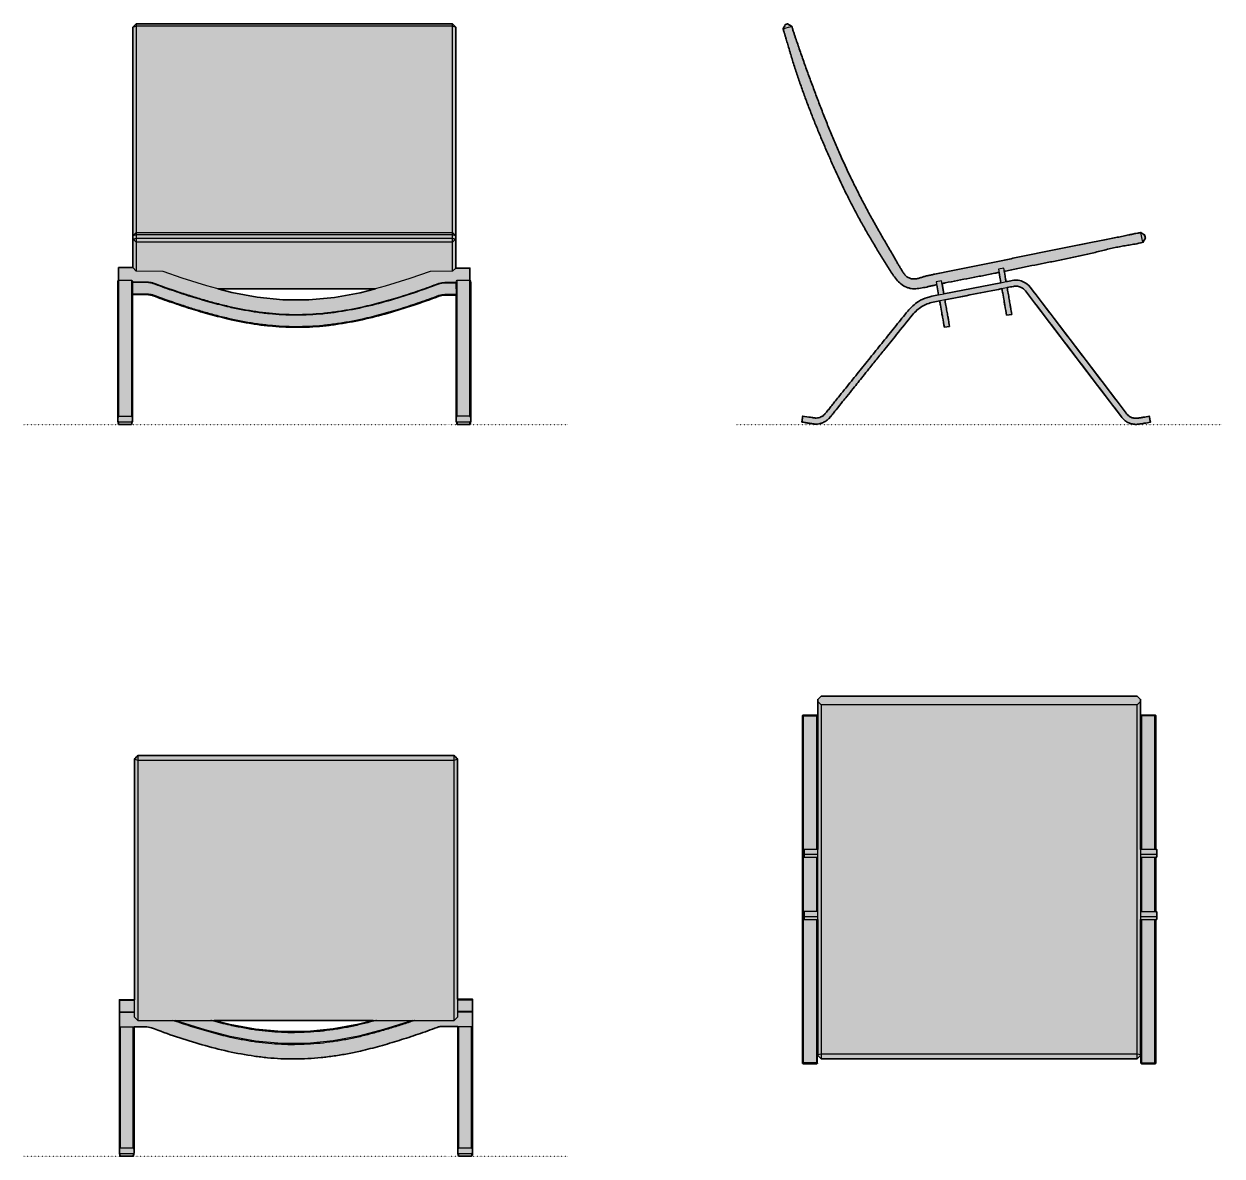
# Model space of a CAD drawing. Header units: millimetres. Extents: x 0 to 2157, y -1316 to 720.
import ezdxf

# ---------------------------------------------------------------- set-up
doc = ezdxf.new("R2010")
doc.units = ezdxf.units.MM
doc.linetypes.add('Dots', pattern=[1, 0, -1])
doc.layers.add('Blocks', color=7, linetype='Continuous')
doc.layers.add('Blocks$Fill', color=7, linetype='Continuous', true_color=0xffffff)
for name, color, linetype, lineweight, true_color in [('Blocks$Inner', 7, 'Continuous', 25, 0x007f00), ('Blocks$Outline', 7, 'Continuous', 35, 0xff3f3f), ('Groud', 7, 'Dots', 25, 0x243775)]:
    doc.layers.add(name, color=color, linetype=linetype, lineweight=lineweight, true_color=true_color)

# ---------------------------------------------------------------- blocks, each defined once
blk = doc.blocks.new('PK22 Front')
at = {"layer": 'Blocks$Fill', "extrusion": (0, 0, -1)}
h = blk.add_hatch(color=256, dxfattribs=at)
h.paths.add_polyline_path([(749.4, 8.2), (749.4, 8.4), (749.5, 8.6), (749.5, 8.9), (749.5, 9.3), (749.5, 243.8), (749.5, 256.3), (749.5, 256.3), (749.5, 256.4), (749.5, 256.5), (749.4, 256.6), (749.4, 256.7), (749.4, 256.8), (749.4, 256.9), (749.4, 257), (749.4, 257.1), (749.3, 257.2), (749.3, 257.3), (749.3, 257.4), (749.2, 257.5), (749.2, 257.6), (749.2, 257.7), (749.1, 257.8), (749.1, 257.8), (749, 257.9), (749, 258), (748.9, 258.1), (748.9, 258.2), (748.8, 258.3), (748.8, 258.4), (748.7, 258.5), (748.6, 258.6), (748.6, 258.7), (748.5, 258.8), (748.4, 258.9), (748.3, 259), (748.3, 259.1), (748.2, 259.1), (748.1, 259.2), (748, 259.3), (747.9, 259.4), (747.9, 259.5), (747.8, 259.6), (747.8, 282), (722.1, 282.1), (722.1, 714.6), (716.1, 720.4), (146.9, 720.4), (140.9, 714.6), (140.9, 339.3), (140.9, 281.3), (115.2, 281.3), (115.2, 259.4), (114.2, 257.6), (113.6, 255.5), (113.5, 254.3), (113.5, 243.7), (113.5, 9.2), (113.5, 8.9), (113.5, 8.6), (113.5, 8.4), (113.6, 8.2), (113.6, 7.1), (113.7, 6.5), (113.8, 6), (113.8, 5.4), (113.9, 4.9), (114, 4.3), (114.1, 3.8), (114.2, 3.5), (114.5, 2.5), (115.2, 0), (138.4, 0), (139.2, 2.5), (139.5, 3.5), (139.5, 3.8), (139.6, 4.1), (139.7, 4.3), (139.8, 4.9), (139.8, 5.5), (139.9, 6), (140, 6.6), (140, 7.1), (140.1, 8.3), (140.1, 8.4), (140.1, 8.6), (140.1, 8.9), (140.1, 9.2), (140.2, 232.6), (160.6, 232.6), (166, 232), (171.4, 230.7), (193.9, 222.3), (216.6, 214.4), (239.5, 207.1), (262.5, 200.2), (285.8, 193.9), (309.2, 188.3), (320.9, 185.8), (332.8, 183.6), (344.6, 181.5), (356.5, 179.7), (368.5, 178.2), (380.4, 176.9), (392.4, 175.9), (404.4, 175.2), (416.5, 174.7), (428.5, 174.6), (440.6, 174.8), (452.6, 175.2), (464.6, 176), (476.6, 177.1), (488.6, 178.4), (500.5, 180), (512.4, 181.9), (524.2, 184), (536, 186.4), (547.8, 188.9), (565.3, 193.2), (582.8, 197.8), (617.4, 208), (651.7, 219.2), (685.6, 231.4), (686.2, 231.7), (686.9, 231.9), (687.6, 232), (688.3, 232.2), (688.9, 232.4), (689.6, 232.5), (690.3, 232.7), (691, 232.8), (691.7, 232.9), (692.4, 233), (693.1, 233.1), (693.8, 233.2), (694.5, 233.2), (695.2, 233.3), (695.9, 233.3), (696.6, 233.4), (722.8, 233.4), (722.9, 9.2), (722.9, 8.9), (722.9, 8.6), (722.9, 8.4), (722.9, 8.3), (723, 7.1), (723, 6.6), (723.1, 6), (723.1, 5.5), (723.2, 4.9), (723.3, 4.3), (723.4, 4.1), (723.5, 3.8), (723.5, 3.5), (723.8, 2.5), (724.6, 0), (747.8, 0), (748.5, 2.5), (748.8, 3.5), (748.9, 3.8), (749, 4.3), (749.1, 4.9), (749.2, 5.4), (749.2, 6), (749.3, 6.5), (749.3, 7.1), (749.4, 8.2)], flags=0)
h.paths.add_polyline_path([(568.9, 244), (544, 237.4), (498.2, 228.8), (451.9, 224.3), (405.3, 224), (359, 228.3), (313.2, 236.8), (285.6, 244)], flags=0)
at = {"layer": 'Blocks$Inner'}
for p, q in [((-716.1, 720.4), (-716.1, 716.5)), ((-722.8, 256.7), (-696.6, 256.7)), ((-568.9, 244), (-285.6, 244)), ((-140.2, 243.7), (-140.1, 9.2)), ((-722.8, 235), (-696.6, 235)), ((-749.5, 175.8), (-749.5, 200.6)), ((-113.5, 200.6), (-113.5, 175.8)), ((-747.8, 14.6), (-724.6, 14.6)), ((-724.6, 0), (-747.8, 0)), ((-115.2, 14.6), (-138.4, 14.6)), ((-115.2, 0), (-138.4, 0))]:
    blk.add_line(p, q, dxfattribs=at)
for points in [[(-716.1, 716.5), (-719.1, 715.5), (-722.1, 714.6), (-716.1, 720.4), (-146.9, 720.4), (-140.9, 714.6), (-143.9, 715.5), (-146.9, 716.5)], [(-722.1, 339.3), (-719.1, 342.2), (-716.1, 345.2), (-146.9, 345.2), (-143.9, 342.2), (-140.9, 339.3), (-146.9, 340.8), (-716.1, 340.8)], [(-722.1, 333.5), (-716.1, 335), (-146.9, 335), (-140.9, 333.5), (-143.9, 330.6), (-146.9, 327.7), (-716.1, 327.7), (-719.1, 330.6)]]:
    blk.add_lwpolyline(points, close=True, dxfattribs=at)
for points in [[(-140.9, 339.3), (-140.9, 714.6), (-140.9, 333.5), (-140.9, 281.3), (-146.9, 275.4), (-187.2, 275.2), (-223.8, 262.4), (-268.2, 248.5), (-313.2, 236.8), (-359, 228.3), (-405.3, 224), (-451.9, 224.3), (-498.2, 228.8), (-544, 237.4), (-589, 249.2), (-633.3, 263.2), (-667.6, 275.2), (-716.1, 275.4), (-722.1, 282.1), (-722.1, 333.5), (-722.1, 714.6), (-722.1, 339.3)], [(-146.9, 716.5), (-146.9, 720.4)], [(-716.1, 345.2), (-716.1, 340.8), (-716.1, 337.9), (-716.1, 335), (-716.1, 327.7)], [(-146.9, 327.7), (-146.9, 335), (-146.9, 337.9), (-146.9, 340.8), (-146.9, 345.2)], [(-722.1, 282.1), (-747.8, 282), (-747.8, 259.5), (-747.8, 259.6), (-724.5, 259.6)], [(-115.2, 20.2), (-115.2, 76.9), (-115.2, 133.6), (-115.2, 190.3), (-115.2, 259.4), (-115.2, 281.3), (-140.9, 281.3)], [(-140.2, 243.9), (-140.2, 254.2), (-140.2, 254.2), (-140.2, 254.2), (-140.2, 254.1), (-140.2, 254.2), (-140.2, 254.2), (-140, 255.7), (-139.4, 257.8), (-138.5, 259.6), (-115.2, 259.4), (-114.2, 257.6), (-113.6, 255.5), (-113.5, 254.3)], [(-749.5, 9.2), (-749.5, 243.8), (-749.5, 256.3)], [(-747.8, 247.1), (-747.8, 190.3), (-747.8, 133.6), (-747.8, 76.9), (-747.8, 20.2)], [(-724.5, 247.1), (-724.5, 190.3), (-724.6, 76.9), (-724.6, 20.2)], [(-722.8, 256.2), (-722.8, 243.8), (-722.9, 9.2)], [(-696.6, 255), (-722.8, 255)], [(-171.4, 254), (-166, 255.3), (-160.6, 255.9), (-140, 255.9)], [(-140.2, 254.2), (-160.6, 254.2), (-166, 253.7), (-171.4, 252.3)], [(-138.4, 20.2), (-138.4, 76.9), (-138.5, 190.3), (-138.5, 247.1)], [(-113.5, 254.4), (-113.5, 243.7), (-113.5, 9.2)], [(-696.6, 233.4), (-722.8, 233.4)], [(-171.4, 232.3), (-166, 233.7), (-160.6, 234.2), (-140.2, 234.2)], [(-140.2, 232.6), (-160.6, 232.6), (-166, 232), (-171.4, 230.7)], [(-724.6, 3.8), (-747.8, 3.8), (-747.8, 2.9), (-747.8, 0)], [(-724.6, 3.8), (-724.6, 2.9), (-724.6, 0)], [(-138.4, 3.8), (-138.4, 2.9), (-138.4, 0)], [(-115.2, 0), (-115.2, 2.9), (-115.2, 3.8), (-138.4, 3.8)]]:
    blk.add_lwpolyline(points, dxfattribs=at)
for points, knots in [([(-716.1, 716.5), (-716.1, 715), (-716.1, 712.3), (-716.1, 709.1), (-716.1, 706.3), (-716.1, 702.6), (-716.1, 697.9), (-716.1, 690.5), (-716.1, 681.2), (-716.1, 669.9), (-716.1, 658.6), (-716.1, 647.1), (-716.1, 635.6), (-716.1, 620.4), (-716.1, 601.3), (-716.1, 578.4), (-716.1, 555.6), (-716.1, 532.9), (-716.1, 510.4), (-716.1, 480.5), (-716.1, 450.9), (-716.1, 421.7), (-716.1, 400), (-716.1, 378.4), (-716.1, 360.2), (-716.1, 349.1), (-716.1, 345.2)], [3.9213249, 3.9213249, 3.9213249, 3.9213249, 3.9246143, 3.9279038, 3.9311933, 3.9344828, 3.9410617, 3.9476407, 3.9607986, 3.9739565, 3.9871144, 4.0002723, 4.0134302, 4.0265881, 4.0529039, 4.0792197, 4.1055355, 4.1318513, 4.1581671, 4.1844829, 4.2371145, 4.2634303, 4.2897461, 4.3160619, 4.3423777, 4.3570931, 4.3570931, 4.3570931, 4.3570931]), ([(-146.9, 345.2), (-146.9, 349.1), (-146.9, 360.2), (-146.9, 378.4), (-146.9, 400), (-146.9, 421.7), (-146.9, 450.9), (-146.9, 480.5), (-146.9, 510.4), (-146.9, 532.9), (-146.9, 555.6), (-146.9, 578.4), (-146.9, 601.3), (-146.9, 620.4), (-146.9, 635.6), (-146.9, 647.1), (-146.9, 658.6), (-146.9, 669.9), (-146.9, 681.2), (-146.9, 690.5), (-146.9, 697.9), (-146.9, 702.6), (-146.9, 706.3), (-146.9, 709.1), (-146.9, 712.3), (-146.9, 715), (-146.9, 716.5)], [14.7076235, 14.7076235, 14.7076235, 14.7076235, 14.7223389, 14.7486547, 14.7749706, 14.8012864, 14.8276022, 14.8802338, 14.9065496, 14.9328654, 14.9591812, 14.985497, 15.0118128, 15.0381286, 15.0512865, 15.0644444, 15.0776023, 15.0907602, 15.1039181, 15.117076, 15.123655, 15.1302339, 15.1335234, 15.1368129, 15.1401023, 15.1433918, 15.1433918, 15.1433918, 15.1433918]), ([(-716.1, 327.7), (-716.1, 326.3), (-716.1, 324.8), (-716.1, 323.5), (-716.1, 322.7), (-716.1, 322), (-716.1, 321.1), (-716.1, 320.1), (-716.1, 318.8), (-716.1, 316.9), (-716.1, 314.3), (-716.1, 311.5), (-716.1, 308.8), (-716.1, 306.2), (-716.1, 302.8), (-716.1, 298.8), (-716.1, 294.4), (-716.1, 290), (-716.1, 285.6), (-716.1, 281), (-716.1, 277.6), (-716.1, 275.7), (-716.1, 275.4)], [18.0647167, 18.0647167, 18.0647167, 18.0647167, 18.0766214, 18.0825738, 18.0885262, 18.0944786, 18.100431, 18.1063833, 18.1123357, 18.1242405, 18.1361453, 18.14805, 18.1599548, 18.1718595, 18.1837643, 18.2075738, 18.2313833, 18.2551929, 18.2790024, 18.3028119, 18.3266214, 18.3321052, 18.3321052, 18.3321052, 18.3321052]), ([(-146.9, 275.4), (-146.9, 275.7), (-146.9, 277.6), (-146.9, 281), (-146.9, 285.6), (-146.9, 290), (-146.9, 294.4), (-146.9, 298.8), (-146.9, 302.8), (-146.9, 306.2), (-146.9, 308.8), (-146.9, 311.5), (-146.9, 314.3), (-146.9, 316.9), (-146.9, 318.8), (-146.9, 320.1), (-146.9, 321.1), (-146.9, 322), (-146.9, 322.7), (-146.9, 323.5), (-146.9, 324.8), (-146.9, 326.3), (-146.9, 327.7)], [0.7326115, 0.7326115, 0.7326115, 0.7326115, 0.7380952, 0.7619048, 0.7857143, 0.8095238, 0.8333333, 0.8571429, 0.8809524, 0.8928571, 0.9047619, 0.9166667, 0.9285714, 0.9404762, 0.952381, 0.9583333, 0.9642857, 0.9702381, 0.9761905, 0.9821429, 0.9880952, 1, 1, 1, 1]), ([(-749.5, 256.2), (-749.5, 256.3), (-749.4, 256.7), (-749.3, 257.4), (-748.8, 258.4), (-748.3, 259.1), (-747.8, 259.6)], [-0.498434, -0.498434, -0.498434, -0.498434, -0.4444444, -0.3333333, -0.2222222, 0, 0, 0, 0]), ([(-747.8, 259.6), (-747.8, 259.5), (-747.8, 258.7), (-747.8, 254.8), (-747.8, 249.9), (-747.8, 247.1)], [0, 0, 0, 0, 0.2, 0.5, 0.7999996, 0.7999996, 0.7999996, 0.7999996]), ([(-724.5, 259.6), (-724.5, 259.5), (-724.5, 258.7), (-724.5, 254.8), (-724.5, 249.9), (-724.5, 247.1)], [0.2, 0.2, 0.2, 0.2, 0.4, 0.7, 1, 1, 1, 1]), ([(-724.5, 259.6), (-724.3, 259.4), (-723.8, 258.9), (-723.3, 258.1), (-723, 257.4), (-722.8, 256.7), (-722.8, 256.3), (-722.8, 256.2)], [71.4507454, 71.4507454, 71.4507454, 71.4507454, 71.5618562, 71.6729674, 71.7840786, 71.8951898, 71.9508028, 71.9508028, 71.9508028, 71.9508028]), ([(-138.5, 247.1), (-138.5, 250.8), (-138.5, 256.3), (-138.5, 259.2), (-138.5, 259.5), (-138.5, 259.6)], [29.4517008, 29.4517008, 29.4517008, 29.4517008, 29.8517008, 30.1517008, 30.2517008, 30.2517008, 30.2517008, 30.2517008]), ([(-685.6, 254.8), (-670.6, 249.1), (-647.9, 241.1), (-617.4, 231.2), (-594.4, 224.3), (-571.2, 217.9), (-547.8, 212.1), (-524.3, 207.2), (-500.5, 203.2), (-476.6, 200.2), (-452.6, 198.3), (-428.5, 197.7), (-404.4, 198.3), (-380.4, 200), (-356.5, 202.8), (-332.7, 206.7), (-311.1, 211.1), (-291.6, 215.7), (-268.3, 221.8), (-239.4, 230.1), (-205.2, 241.5), (-182.6, 249.7), (-171.4, 254)], [27.288058, 27.288058, 27.288058, 27.288058, 27.378967, 27.424421, 27.469876, 27.51533, 27.560785, 27.606239, 27.651694, 27.697149, 27.742603, 27.788058, 27.833512, 27.878967, 27.924421, 27.969876, 28.01533, 28.049421, 28.083512, 28.151694, 28.219876, 28.288058, 28.288058, 28.288058, 28.288058]), ([(-171.4, 252.3), (-186.3, 246.6), (-216.5, 235.8), (-262.4, 221.5), (-309, 209.5), (-348.5, 202.1), (-380.4, 198.4), (-404.4, 196.6), (-428.5, 196.1), (-452.6, 196.7), (-476.6, 198.5), (-500.5, 201.5), (-524.3, 205.5), (-545.9, 210.1), (-565.4, 214.7), (-582.8, 219.4), (-600.2, 224.3), (-623.2, 231.3), (-651.7, 240.7), (-674.3, 248.8), (-685.6, 253.1)], [22.382043, 22.382043, 22.382043, 22.382043, 22.472952, 22.563861, 22.65477, 22.74568, 22.791134, 22.836589, 22.882043, 22.927498, 22.972952, 23.018407, 23.063861, 23.109316, 23.143407, 23.177498, 23.211589, 23.24568, 23.313861, 23.382043, 23.382043, 23.382043, 23.382043]), ([(-685.6, 233.1), (-670.6, 227.5), (-647.9, 219.4), (-617.4, 209.5), (-594.4, 202.6), (-571.2, 196.2), (-547.8, 190.5), (-524.3, 185.5), (-500.5, 181.5), (-476.6, 178.6), (-452.6, 176.7), (-428.5, 176.1), (-404.4, 176.6), (-380.4, 178.4), (-356.5, 181.2), (-332.7, 185.1), (-311.1, 189.5), (-291.6, 194), (-268.3, 200.1), (-239.4, 208.5), (-205.2, 219.8), (-182.6, 228), (-171.4, 232.3)], [27.265934, 27.265934, 27.265934, 27.265934, 27.356843, 27.402297, 27.447752, 27.493207, 27.538661, 27.584116, 27.62957, 27.675025, 27.720479, 27.765934, 27.811388, 27.856843, 27.902297, 27.947752, 27.993207, 28.027297, 28.061388, 28.12957, 28.197752, 28.265934, 28.265934, 28.265934, 28.265934]), ([(-171.4, 230.7), (-186.3, 224.9), (-216.5, 214.1), (-262.4, 199.8), (-309, 187.8), (-348.5, 180.5), (-380.4, 176.7), (-404.4, 174.9), (-428.5, 174.4), (-452.6, 175), (-476.6, 176.9), (-500.5, 179.8), (-524.3, 183.9), (-545.9, 188.4), (-565.4, 193.1), (-582.8, 197.8), (-600.2, 202.7), (-623.2, 209.7), (-651.7, 219.1), (-674.3, 227.2), (-685.6, 231.4)], [22.388816, 22.388816, 22.388816, 22.388816, 22.479725, 22.570634, 22.661543, 22.752452, 22.797907, 22.843362, 22.888816, 22.934271, 22.979725, 23.02518, 23.070634, 23.116089, 23.15018, 23.184271, 23.218362, 23.252452, 23.320634, 23.388816, 23.388816, 23.388816, 23.388816]), ([(-747.8, 14.6), (-748.2, 13.9), (-748.9, 12.6), (-749.5, 10.5), (-749.5, 8.9), (-749.4, 7.8), (-749, 6.1), (-748.4, 4.8), (-747.8, 3.8)], [5.0441181, 5.0441181, 5.0441181, 5.0441181, 5.2441274, 5.4441367, 5.5941436, 5.6691471, 5.7441506, 6.043065, 6.043065, 6.043065, 6.043065]), ([(-747.8, 0), (-748, 0.8), (-748.4, 2.1), (-749.3, 5.1), (-749.4, 7.4), (-749.5, 9.2)], [351.511655, 351.511655, 351.511655, 351.511655, 354.093723, 355.46269, 360.933755, 360.933755, 360.933755, 360.933755]), ([(-747.8, 20.2), (-747.8, 18.7), (-747.8, 16.7), (-747.8, 15), (-747.8, 14.6)], [4.7999996, 4.7999996, 4.7999996, 4.7999996, 4.9666662, 5.0441181, 5.0441181, 5.0441181, 5.0441181]), ([(-724.6, 20.2), (-724.6, 18.7), (-724.6, 16.7), (-724.6, 15), (-724.6, 14.6)], [4, 4, 4, 4, 4.1666749, 4.2442398, 4.2442398, 4.2442398, 4.2442398]), ([(-724.6, 14.6), (-724.1, 13.9), (-723.4, 12.6), (-722.9, 10.5), (-722.8, 8.9), (-723, 7.8), (-723.3, 6.1), (-723.9, 4.8), (-724.6, 3.8)], [4.2442398, 4.2442398, 4.2442398, 4.2442398, 4.444221, 4.6442257, 4.7942292, 4.869231, 4.9442328, 5.2431403, 5.2431403, 5.2431403, 5.2431403]), ([(-722.9, 9.2), (-722.9, 7.4), (-723.1, 5.1), (-723.9, 2.1), (-724.3, 0.8), (-724.6, 0)], [318.883132, 318.883132, 318.883132, 318.883132, 324.351881, 325.720848, 328.302916, 328.302916, 328.302916, 328.302916]), ([(-138.4, 3.8), (-139.1, 4.8), (-139.7, 6.1), (-140, 7.8), (-140.2, 8.9), (-140.1, 10.5), (-139.6, 12.6), (-138.9, 13.9), (-138.4, 14.6)], [25.2085604, 25.2085604, 25.2085604, 25.2085604, 25.507468, 25.5824698, 25.6574715, 25.8074751, 26.0074798, 26.207461, 26.207461, 26.207461, 26.207461]), ([(-138.4, 0), (-138.7, 0.8), (-139.1, 2.1), (-139.9, 5.1), (-140, 7.4), (-140.1, 9.2)], [277.705203, 277.705203, 277.705203, 277.705203, 280.287272, 281.656238, 287.124988, 287.124988, 287.124988, 287.124988]), ([(-138.4, 14.6), (-138.4, 15), (-138.4, 16.7), (-138.4, 18.7), (-138.4, 20.2)], [26.207461, 26.207461, 26.207461, 26.207461, 26.2850258, 26.4517008, 26.4517008, 26.4517008, 26.4517008]), ([(-115.2, 14.6), (-115.2, 15), (-115.2, 16.7), (-115.2, 18.7), (-115.2, 20.2)], [0.0000464, 0.0000464, 0.0000464, 0.0000464, 0.0774982, 0.2441649, 0.2441649, 0.2441649, 0.2441649]), ([(-115.2, 3.8), (-114.6, 4.8), (-114, 6.1), (-113.6, 7.8), (-113.5, 8.9), (-113.5, 10.5), (-114.1, 12.6), (-114.8, 13.9), (-115.2, 14.6)], [-0.9989006, -0.9989006, -0.9989006, -0.9989006, -0.6999861, -0.6249826, -0.5499791, -0.3999722, -0.1999629, 0.0000464, 0.0000464, 0.0000464, 0.0000464]), ([(-113.5, 9.2), (-113.6, 7.4), (-113.7, 5.1), (-114.6, 2.1), (-115, 0.8), (-115.2, 0)], [245.074365, 245.074365, 245.074365, 245.074365, 250.54543, 251.914397, 254.496465, 254.496465, 254.496465, 254.496465])]:
    blk.add_open_spline(points, degree=3, knots=knots, dxfattribs=at)
for points in [[(-696.6, 256.7), (-694.7, 256.6), (-691, 256.2), (-687.4, 255.3), (-685.6, 254.8)], [(-685.6, 253.1), (-687.4, 253.7), (-691, 254.6), (-694.7, 254.9), (-696.6, 255)], [(-696.6, 235), (-694.7, 235), (-691, 234.6), (-687.4, 233.7), (-685.6, 233.1)], [(-685.6, 231.4), (-687.4, 232), (-691, 232.9), (-694.7, 233.3), (-696.6, 233.4)], [(-749.5, 200.6), (-749.5, 200.4), (-749.5, 200.3), (-749.5, 200.2)], [(-113.5, 200.2), (-113.5, 200.3), (-113.5, 200.4), (-113.5, 200.6)], [(-749.5, 9.2), (-749.5, 9.2), (-749.5, 9.2), (-749.5, 9.2)]]:
    blk.add_open_spline(points, degree=3, dxfattribs=at)
at = {"layer": 'Blocks$Outline'}
for points in [[(-722.1, 714.6), (-716.1, 720.4), (-146.9, 720.4), (-140.9, 714.6)], [(-722.1, 282.1), (-722.1, 333.5), (-722.1, 714.6)], [(-140.9, 714.6), (-140.9, 339.3)], [(-140.9, 339.3), (-140.9, 333.5), (-140.9, 281.3)], [(-747.8, 259.6), (-747.8, 282), (-722.1, 282.1)], [(-115.2, 259.4), (-114.2, 257.6), (-113.6, 255.5), (-113.5, 254.3)], [(-749.5, 243.8), (-749.5, 256.3)], [(-749.5, 9.3), (-749.5, 243.8)], [(-568.9, 244), (-544, 237.4), (-498.2, 228.8), (-451.9, 224.3), (-405.3, 224), (-359, 228.3), (-313.2, 236.8), (-285.6, 244)], [(-285.6, 244), (-568.9, 244)], [(-113.5, 254.3), (-113.5, 243.7)], [(-140.1, 9.2), (-140.2, 232.6)]]:
    blk.add_lwpolyline(points, dxfattribs=at)
for points, knots in [([(-140.9, 281.3), (-132.3, 281.3), (-123.8, 281.3), (-115.2, 281.3), (-115.2, 274), (-115.2, 266.7), (-115.2, 259.4)], [-51.777561, -51.777561, -51.777561, -51.777561, -26.122391, -26.122391, -26.122391, -4.244165, -4.244165, -4.244165, -4.244165]), ([(-749.5, 256.3), (-749.5, 256.4), (-749.4, 256.7), (-749.3, 257.4), (-748.8, 258.4), (-748.3, 259.1), (-747.8, 259.6)], [-0.4850363, -0.4850363, -0.4850363, -0.4850363, -0.4444444, -0.3333333, -0.2222222, 0, 0, 0, 0]), ([(-140.2, 232.6), (-147, 232.6), (-153.8, 232.6), (-160.6, 232.6), (-162.4, 232.4), (-164.2, 232.2), (-166, 232), (-167.8, 231.6), (-169.6, 231.1), (-171.4, 230.7), (-186.3, 224.9), (-216.5, 214.1), (-262.4, 199.8), (-309, 187.8), (-348.5, 180.5), (-380.4, 176.7), (-404.4, 174.9), (-428.5, 174.4), (-452.6, 175), (-476.6, 176.9), (-500.5, 179.8), (-524.3, 183.9), (-545.9, 188.4), (-565.4, 193.1), (-582.8, 197.8), (-600.2, 202.7), (-623.2, 209.7), (-651.7, 219.1), (-674.3, 227.2), (-685.6, 231.4), (-687.4, 232), (-691, 232.9), (-694.7, 233.3), (-696.6, 233.4), (-705.3, 233.4), (-714.1, 233.4), (-722.8, 233.4)], [0.008342, 0.008342, 0.008342, 0.008342, 20.388816, 20.388816, 20.388816, 21.388816, 21.388816, 21.388816, 22.388816, 22.388816, 22.388816, 22.479725, 22.570634, 22.661543, 22.752452, 22.797907, 22.843362, 22.888816, 22.934271, 22.979725, 23.02518, 23.070634, 23.116089, 23.15018, 23.184271, 23.218362, 23.252452, 23.320634, 23.388816, 23.388816, 23.388816, 23.888816, 24.388816, 24.388816, 24.388816, 50.649275, 50.649275, 50.649275, 50.649275]), ([(-749.4, 8.2), (-749.4, 8.3), (-749.5, 8.7), (-749.5, 9), (-749.5, 9.2), (-749.5, 9.3), (-749.5, 9.3)], [-5.63420484, -5.63420484, -5.63420484, -5.63420484, -5.59414356, -5.54335535, -5.54064574, -5.53461405, -5.53461405, -5.53461405, -5.53461405]), ([(-722.9, 8.3), (-723, 6.8), (-723.1, 4.8), (-723.9, 2.1), (-724.3, 0.8), (-724.6, 0), (-732.3, 0), (-740, 0), (-747.8, 0), (-748, 0.8), (-748.4, 2.1), (-749.2, 4.8), (-749.3, 6.7), (-749.4, 8.2)], [-41.096069, -41.096069, -41.096069, -41.096069, -36.581875, -35.212908, -32.630839, -32.630839, -32.630839, -9.422101, -9.422101, -9.422101, -6.840032, -5.471066, -1.057765, -1.057765, -1.057765, -1.057765]), ([(-722.9, 9.2), (-722.9, 9), (-722.9, 8.7), (-722.9, 8.4), (-722.9, 8.3)], [4.74073253, 4.74073253, 4.74073253, 4.74073253, 4.79422922, 4.82515996, 4.82515996, 4.82515996, 4.82515996]), ([(-140.1, 8.3), (-140.1, 8.4), (-140.1, 8.7), (-140.1, 9), (-140.1, 9.2)], [25.62654071, 25.62654071, 25.62654071, 25.62654071, 25.65747155, 25.70845029, 25.70845029, 25.70845029, 25.70845029]), ([(-113.6, 8.2), (-113.7, 6.7), (-113.8, 4.8), (-114.6, 2.1), (-115, 0.8), (-115.2, 0), (-123, 0), (-130.7, 0), (-138.4, 0), (-138.7, 0.8), (-139.1, 2.1), (-139.8, 4.8), (-140, 6.8), (-140.1, 8.3)], [1.057765, 1.057765, 1.057765, 1.057765, 5.471066, 6.840032, 9.422101, 9.422101, 9.422101, 32.630839, 32.630839, 32.630839, 35.212907, 36.581874, 41.096066, 41.096066, 41.096066, 41.096066]), ([(-113.5, 9.2), (-113.5, 9), (-113.5, 8.7), (-113.5, 8.3), (-113.6, 8.2)], [0.49648139, 0.49648139, 0.49648139, 0.49648139, 0.54997913, 0.59004034, 0.59004034, 0.59004034, 0.59004034])]:
    blk.add_open_spline(points, degree=3, knots=knots, dxfattribs=at)
for points in [[(-113.5, 243.7), (-113.5, 165.5), (-113.5, 87.4), (-113.5, 9.2)], [(-722.8, 233.4), (-722.8, 158.6), (-722.8, 83.9), (-722.9, 9.2)]]:
    blk.add_open_spline(points, degree=3, dxfattribs=at)
blk = doc.blocks.new('PK22 Side')
at = {"layer": 'Blocks$Fill'}
h = blk.add_hatch(color=256, dxfattribs=at)
h.paths.add_polyline_path([(-89.8, 345.2), (-89.8, 345.2), (-89.8, 345.2), (-89.8, 345.2), (-89.8, 345.2), (-89.8, 345.2), (-89.8, 345.2), (-89.8, 345.2), (-89.8, 345.2), (-89.8, 345.2), (-89.8, 345.2), (-89.8, 345.2), (-89.8, 345.2), (-89.8, 345.2), (-89.8, 345.2), (-89.8, 345.2), (-89.8, 345.2), (-89.8, 345.2), (-89.8, 345.2), (-89.8, 345.2), (-89.8, 345.2), (-89.8, 345.2), (-89.8, 345.2), (-89.8, 345.2), (-89.8, 345.2), (-89.8, 345.2), (-89.8, 345.2), (-89.8, 345.2), (-89.8, 345.2), (-93.1, 344.6), (-466.7, 269), (-472.7, 267.7), (-478.6, 266.2), (-481.6, 265.3), (-488.9, 263), (-490.3, 262.6), (-491.1, 262.4), (-491.8, 262.2), (-492.6, 262), (-493.3, 261.9), (-494.1, 261.8), (-494.8, 261.7), (-495.6, 261.6), (-496.4, 261.6), (-497.1, 261.6), (-497.9, 261.6), (-498.7, 261.6), (-499.5, 261.6), (-500.2, 261.7), (-501, 261.8), (-501.8, 261.9), (-502.5, 262.1), (-503.3, 262.2), (-504, 262.4), (-504.8, 262.7), (-505.5, 262.9), (-506.3, 263.2), (-507, 263.5), (-507.4, 263.6), (-507.7, 263.8), (-508.1, 263.9), (-508.4, 264.1), (-508.7, 264.3), (-509.1, 264.5), (-509.4, 264.7), (-509.7, 264.9), (-510.1, 265.1), (-510.4, 265.3), (-510.7, 265.5), (-511, 265.7), (-511.3, 265.9), (-511.6, 266.2), (-511.9, 266.4), (-512.2, 266.7), (-512.5, 266.9), (-512.8, 267.2), (-513, 267.5), (-513.3, 267.7), (-513.6, 268), (-513.8, 268.3), (-514.3, 268.9), (-514.8, 269.5), (-515.3, 270.1), (-515.7, 270.7), (-516.2, 271.3), (-517.1, 272.6), (-520.4, 277.8), (-526.7, 288.3), (-578.2, 378.4), (-600.8, 421.7), (-611.6, 443.6), (-632.2, 487.9), (-651.2, 532.9), (-686.2, 624.2), (-715.9, 709.1), (-718.3, 716.4), (-725.7, 720.4), (-729.7, 719.2), (-733.8, 711.7), (-733.8, 711.7), (-710.7, 635.6), (-699.6, 603.3), (-683.6, 560.7), (-657.7, 497.6), (-639.4, 456), (-619.9, 414.9), (-609.7, 394.6), (-599, 374.5), (-588, 354.6), (-564.9, 315.4), (-541.1, 276.8), (-538, 272.1), (-534.8, 267.5), (-533.1, 265.2), (-531.4, 262.9), (-529.6, 260.7), (-528.6, 259.6), (-527.7, 258.5), (-526.7, 257.5), (-525.7, 256.4), (-524.7, 255.4), (-523.7, 254.4), (-522.6, 253.5), (-521.5, 252.6), (-520.4, 251.7), (-519.9, 251.3), (-519.3, 250.9), (-518.7, 250.5), (-518.1, 250.1), (-517.5, 249.7), (-516.9, 249.3), (-516.2, 249), (-515.6, 248.6), (-515, 248.3), (-514.3, 248), (-513.7, 247.7), (-513, 247.4), (-512.4, 247.1), (-511.7, 246.8), (-511, 246.5), (-510.4, 246.3), (-509.7, 246), (-509, 245.8), (-508.3, 245.6), (-507.6, 245.4), (-506.9, 245.2), (-506.2, 245), (-505.5, 244.9), (-504.8, 244.7), (-504.1, 244.6), (-503.4, 244.5), (-502.7, 244.3), (-502, 244.3), (-501.3, 244.2), (-500.6, 244.1), (-499.9, 244), (-499.2, 244), (-498.5, 244), (-497.7, 244), (-496.3, 244), (-494.9, 244), (-493.5, 244.1), (-492.1, 244.2), (-490.6, 244.4), (-489.2, 244.5), (-486.4, 244.9), (-483.6, 245.4), (-480.8, 246), (-457, 251.3), (-453.7, 232.8), (-465.9, 230.4), (-467.8, 230), (-469.7, 229.6), (-471.6, 229.1), (-473.5, 228.5), (-475.7, 227.8), (-477.8, 227), (-479.9, 226.1), (-482, 225.2), (-484.1, 224.2), (-486.1, 223.2), (-488, 222.1), (-490, 221), (-491.3, 220.1), (-492.7, 219.2), (-494, 218.3), (-495.3, 217.3), (-496.6, 216.4), (-497.9, 215.3), (-499.2, 214.3), (-500.4, 213.2), (-501.6, 212.2), (-502.8, 211), (-503.9, 209.9), (-505, 208.7), (-506.2, 207.5), (-507.2, 206.3), (-508.3, 205.1), (-657.1, 20.2), (-657.8, 19.4), (-658.6, 18.6), (-658.9, 18.2), (-659.3, 17.8), (-659.7, 17.4), (-660.1, 17), (-660.5, 16.6), (-660.9, 16.3), (-661.3, 15.9), (-661.8, 15.6), (-662.2, 15.3), (-662.7, 15), (-663.1, 14.7), (-663.6, 14.4), (-664.1, 14.1), (-664.6, 13.9), (-665.1, 13.6), (-665.5, 13.4), (-666.1, 13.2), (-666.6, 13), (-667.1, 12.8), (-667.6, 12.6), (-668.1, 12.4), (-668.6, 12.2), (-669.2, 12.1), (-669.7, 11.9), (-670.2, 11.8), (-670.8, 11.7), (-671.3, 11.6), (-671.9, 11.5), (-672.4, 11.5), (-673, 11.4), (-673.5, 11.4), (-674.1, 11.4), (-674.6, 11.4), (-675.2, 11.4), (-675.7, 11.5), (-676.3, 11.5), (-677.4, 11.6), (-698.4, 14.9), (-698.7, 13), (-699.9, 4.2), (-694.5, 3.3), (-687.5, 2.1), (-686.6, 2), (-678.3, 0.8), (-677, 0.6), (-676.2, 0.6), (-675.5, 0.5), (-674.6, 0.5), (-673.8, 0.5), (-673.2, 0.5), (-672.7, 0.5), (-672.1, 0.6), (-671.5, 0.6), (-671, 0.7), (-670.4, 0.7), (-669.9, 0.8), (-669.3, 0.9), (-668.3, 1.1), (-667.3, 1.3), (-666.2, 1.6), (-665.3, 1.9), (-664.7, 2.1), (-664.1, 2.3), (-663.5, 2.5), (-662.9, 2.7), (-661.8, 3.1), (-660.7, 3.6), (-660, 4), (-659.2, 4.4), (-658.4, 4.8), (-657.7, 5.2), (-656.9, 5.7), (-656.1, 6.2), (-655.4, 6.8), (-654.6, 7.3), (-653.9, 7.9), (-653.2, 8.5), (-652.6, 9.1), (-652, 9.6), (-651.2, 10.5), (-650.5, 11.3), (-649.6, 12.3), (-500.6, 197.2), (-499.7, 198.3), (-498.8, 199.4), (-497.9, 200.4), (-497, 201.4), (-496, 202.4), (-495, 203.4), (-494, 204.3), (-493, 205.2), (-491.9, 206.1), (-490.9, 207), (-489.8, 207.9), (-488.7, 208.7), (-487.5, 209.5), (-486.4, 210.3), (-485.2, 211.1), (-484.1, 211.8), (-482.9, 212.5), (-481.7, 213.2), (-480.5, 213.8), (-479.2, 214.4), (-478, 215), (-476.7, 215.6), (-475.5, 216.2), (-474.2, 216.7), (-472.9, 217.2), (-471.6, 217.6), (-470.3, 218.1), (-468.9, 218.5), (-467.6, 218.8), (-466.3, 219.2), (-464.9, 219.5), (-463.6, 219.8), (-451.8, 222.1), (-443.4, 174.6), (-434, 176.3), (-442.4, 224), (-339.8, 244.2), (-331.4, 196.2), (-321.9, 197.9), (-330.4, 246), (-318.8, 248.3), (-318.4, 248.4), (-317.9, 248.4), (-317.5, 248.5), (-317, 248.6), (-316.6, 248.6), (-316.1, 248.6), (-315.7, 248.6), (-315.2, 248.7), (-314.8, 248.7), (-314.3, 248.7), (-313.9, 248.6), (-313.4, 248.6), (-313, 248.6), (-312.5, 248.5), (-312.1, 248.5), (-311.7, 248.4), (-311.2, 248.4), (-310.8, 248.3), (-310.3, 248.2), (-309.9, 248.1), (-309.5, 248), (-309, 247.9), (-308.6, 247.8), (-308.2, 247.6), (-307.7, 247.5), (-307.3, 247.3), (-306.9, 247.2), (-306.5, 247), (-306.1, 246.8), (-305.7, 246.7), (-305.3, 246.5), (-304.9, 246.3), (-304.3, 246), (-303.8, 245.7), (-303.3, 245.4), (-302.8, 245.1), (-302.3, 244.7), (-301.8, 244.4), (-301.3, 244), (-300.9, 243.7), (-300.4, 243.3), (-300, 242.9), (-299.5, 242.5), (-299.1, 242), (-298.7, 241.6), (-298.3, 241.2), (-297.9, 240.7), (-297.5, 240.2), (-254.3, 183.5), (-124.7, 13.5), (-124.3, 12.9), (-123.9, 12.4), (-123.4, 11.9), (-123, 11.3), (-122.5, 10.8), (-122, 10.3), (-121.6, 9.8), (-121, 9.3), (-120.5, 8.8), (-120, 8.3), (-119.4, 7.9), (-118.9, 7.4), (-118.3, 6.9), (-117.7, 6.5), (-117.2, 6.1), (-116.6, 5.6), (-116, 5.2), (-115.3, 4.8), (-114.7, 4.5), (-114.1, 4.1), (-113.4, 3.7), (-112.8, 3.4), (-112.1, 3.1), (-111.5, 2.8), (-110.7, 2.4), (-110, 2.1), (-109.3, 1.8), (-108.5, 1.6), (-107.7, 1.3), (-106.9, 1.1), (-106.1, 0.9), (-105.3, 0.7), (-104.5, 0.5), (-103.6, 0.4), (-102.8, 0.2), (-101.9, 0.1), (-101, 0.1), (-100.1, 0), (-99.3, 0), (-98.4, 0), (-97.5, 0), (-96.6, 0.1), (-95.8, 0.2), (-91.5, 0.7), (-88, 1.2), (-83.4, 2), (-77.9, 2.9), (-72.4, 3.8), (-72.8, 5.8), (-74.4, 14.5), (-74.4, 14.6), (-85.5, 12.7), (-88.3, 12.2), (-93.9, 11.4), (-96.7, 11), (-97.4, 11), (-97.8, 10.9), (-98.1, 10.9), (-98.5, 10.9), (-98.8, 10.9), (-99.2, 10.9), (-99.5, 10.9), (-99.9, 10.9), (-100.2, 10.9), (-100.6, 11), (-100.9, 11), (-101.3, 11), (-101.6, 11.1), (-102, 11.2), (-102.3, 11.2), (-102.7, 11.3), (-103, 11.4), (-103.4, 11.4), (-103.7, 11.5), (-104.1, 11.6), (-104.4, 11.7), (-104.7, 11.8), (-105.1, 11.9), (-105.4, 12.1), (-105.7, 12.2), (-106.4, 12.4), (-107, 12.7), (-107.7, 13), (-108.3, 13.4), (-108.9, 13.7), (-109.5, 14.1), (-110.1, 14.4), (-110.7, 14.8), (-111.2, 15.2), (-111.8, 15.7), (-112.3, 16.1), (-112.8, 16.6), (-113.3, 17), (-113.8, 17.5), (-114.3, 18), (-114.8, 18.5), (-115.2, 19.1), (-115.7, 19.6), (-116.1, 20.2), (-159.3, 76.9), (-289, 247), (-289.6, 247.7), (-290.2, 248.4), (-290.8, 249.1), (-291.4, 249.8), (-292, 250.4), (-292.7, 251), (-293.4, 251.6), (-294.1, 252.2), (-294.8, 252.7), (-295.5, 253.3), (-296.2, 253.8), (-297, 254.3), (-297.7, 254.8), (-298.5, 255.2), (-299.3, 255.7), (-300.1, 256.1), (-300.7, 256.4), (-301.3, 256.7), (-301.9, 256.9), (-302.6, 257.2), (-303.2, 257.4), (-303.8, 257.7), (-304.5, 257.9), (-305.1, 258.1), (-305.8, 258.3), (-306.4, 258.5), (-307.1, 258.6), (-307.7, 258.8), (-308.4, 258.9), (-309.1, 259.1), (-309.7, 259.2), (-310.4, 259.3), (-311.1, 259.4), (-311.7, 259.4), (-312.4, 259.5), (-313.1, 259.5), (-313.8, 259.6), (-314.4, 259.6), (-315.1, 259.6), (-315.8, 259.6), (-316.5, 259.5), (-317.1, 259.5), (-317.8, 259.4), (-318.5, 259.4), (-319.1, 259.3), (-319.8, 259.2), (-320.5, 259.1), (-321.1, 259), (-332.3, 256.8), (-335.6, 275.4), (-196.7, 303.6), (-141.5, 316.8), (-125.7, 320.1), (-115.6, 321.9), (-105.6, 323.5), (-99.9, 324.5), (-93.4, 325.8), (-85.7, 327.7), (-81.4, 335), (-82.9, 340.8)], flags=0)
h.paths.add_polyline_path([(-447.6, 253.3), (-345, 273.4), (-341.7, 254.9), (-444.3, 234.7)], flags=0)
at = {"layer": 'Blocks$Inner'}
for p, q in [((-453.7, 232.9), (-465.9, 230.4)), ((-321.9, 197.9), (-331.4, 196.2)), ((-434, 176.3), (-443.4, 174.6)), ((-85.5, 12.7), (-74.4, 14.6))]:
    blk.add_line(p, q, dxfattribs=at)
for points in [[(-718.3, 716.4), (-725.7, 720.4), (-729.7, 719.2), (-733.8, 711.7)], [(-733.8, 711.7), (-730.9, 712.5), (-728.1, 713.4), (-724, 714.6), (-721.2, 715.5), (-718.3, 716.4)], [(-85.7, 327.7), (-86.5, 330.6), (-87.2, 333.5), (-88.7, 339.3), (-89.2, 342.2), (-89.8, 345.2)], [(-332.3, 256.8), (-336.6, 281.3), (-346, 279.4), (-341.7, 254.9), (-332.3, 256.8), (-321.1, 259)], [(-318.8, 248.3), (-463.6, 219.8)], [(-444.3, 234.7), (-448.5, 258.5), (-457.9, 256.6), (-453.7, 232.8), (-444.3, 234.7), (-341.7, 254.9)], [(-124.7, 13.5), (-167.9, 70.2), (-254.3, 183.5), (-297.5, 240.2)], [(-289, 247), (-245.8, 190.3), (-159.3, 76.9), (-116.1, 20.2)], [(-72.4, 3.8), (-77.9, 2.9), (-83.4, 2)]]:
    blk.add_lwpolyline(points, dxfattribs=at)
for points, knots in [([(-89.8, 345.2), (-90.9, 345), (-93.2, 344.5), (-97, 343.8), (-102.3, 342.8), (-105.9, 342), (-109.1, 341.4), (-112.4, 340.7), (-116.5, 339.8), (-121.6, 338.7), (-128.6, 337.3), (-137.5, 335.4), (-149, 333.1), (-161.1, 330.7), (-173.5, 328.3), (-185.6, 325.9), (-197.6, 323.5), (-209.5, 321.2), (-221.5, 318.8), (-237.5, 315.6), (-257.5, 311.6), (-281.4, 306.7), (-305.3, 301.8), (-329.2, 296.9), (-353.2, 291.9), (-377.1, 287.1), (-397, 283.1), (-413, 279.9), (-424.9, 277.5), (-436.9, 275.1), (-448.8, 272.7), (-458.8, 270.7), (-466.7, 269), (-472.7, 267.7), (-478.6, 266.2), (-484.5, 264.5), (-489.3, 262.8), (-493.3, 261.8), (-497.4, 261.4), (-502.6, 261.8), (-507.6, 263.5), (-511.1, 265.6), (-513.4, 267.7), (-515.3, 270), (-517.1, 272.6), (-518.7, 275.2), (-520.9, 278.7), (-523.6, 283.1), (-526.7, 288.3), (-530.8, 295.4), (-535.8, 304.2), (-541.9, 314.8), (-548.1, 325.3), (-556.3, 339.4), (-566.5, 357), (-578.3, 378.4), (-589.7, 399.9), (-600.9, 421.7), (-615.3, 450.9), (-629, 480.4), (-641.9, 510.3), (-651.3, 532.9), (-660.3, 555.6), (-669.2, 578.4), (-677.8, 601.3), (-684.8, 620.3), (-690.4, 635.6), (-694.6, 647.1), (-698.7, 658.6), (-702.6, 669.9), (-706.5, 681.2), (-709.7, 690.5), (-712.2, 697.9), (-713.7, 702.6), (-714.9, 706.3), (-715.9, 709.1), (-717, 712.3), (-717.8, 715), (-718.3, 716.4)], [7.955296, 7.955296, 7.955296, 7.955296, 7.956941, 7.958585, 7.961875, 7.968454, 7.971743, 7.975033, 7.981612, 7.988191, 7.994769, 8.007927, 8.021085, 8.034243, 8.047401, 8.060559, 8.073717, 8.086875, 8.100033, 8.113191, 8.139506, 8.165822, 8.192138, 8.218454, 8.244769, 8.271085, 8.297401, 8.310559, 8.323717, 8.336875, 8.350033, 8.363191, 8.369769, 8.376348, 8.382927, 8.389506, 8.396085, 8.399375, 8.402664, 8.409243, 8.415822, 8.419112, 8.422401, 8.425691, 8.42898, 8.432269, 8.435559, 8.442138, 8.448717, 8.455296, 8.468454, 8.481612, 8.494769, 8.507927, 8.534243, 8.560559, 8.586875, 8.613191, 8.639506, 8.692138, 8.718454, 8.744769, 8.771085, 8.797401, 8.823717, 8.850033, 8.863191, 8.876348, 8.889506, 8.902664, 8.915822, 8.92898, 8.935559, 8.942138, 8.945427, 8.948717, 8.952006, 8.955296, 8.955296, 8.955296, 8.955296]), ([(-457, 251.3), (-459.4, 250.8), (-463.6, 249.8), (-469.7, 248.4), (-477.1, 246.7), (-484.5, 245.2), (-492.1, 244.1), (-497.7, 243.8), (-503.4, 244.3), (-510.9, 246.1), (-519.6, 250.4), (-527.9, 258.3), (-534.9, 267.4), (-541.2, 276.8), (-547.2, 286.4), (-555.1, 299.3), (-565, 315.4), (-576.7, 334.9), (-588.1, 354.6), (-599.1, 374.5), (-609.7, 394.6), (-623.4, 421.6), (-636.3, 449.1), (-648.7, 476.7), (-657.8, 497.6), (-666.6, 518.5), (-675.3, 539.5), (-683.7, 560.7), (-691.8, 581.9), (-698.3, 599.7), (-703.4, 614), (-707.1, 624.7), (-710.7, 635.6), (-714.2, 646.6), (-717.6, 657.5), (-720.3, 666.4), (-722.3, 673.3), (-723.8, 678.4), (-725.3, 683.4), (-726.8, 688.4), (-728, 692.5), (-729, 695.8), (-729.7, 698.2), (-730.4, 700.6), (-731, 702.6), (-731.5, 704.2), (-732, 705.9), (-732.7, 708.3), (-733.4, 710.5), (-733.8, 711.7)], [-0.6029921, -0.6029921, -0.6029921, -0.6029921, -0.5952381, -0.5892857, -0.5833333, -0.5714286, -0.5654762, -0.5595238, -0.5535714, -0.547619, -0.5357143, -0.5238095, -0.5119048, -0.5, -0.4880952, -0.4761905, -0.452381, -0.4285714, -0.4047619, -0.3809524, -0.3571429, -0.3333333, -0.2857143, -0.2619048, -0.2380952, -0.2142857, -0.1904762, -0.1666667, -0.1428571, -0.1190476, -0.1071429, -0.0952381, -0.0833333, -0.0714286, -0.0595238, -0.047619, -0.0416667, -0.0357143, -0.0297619, -0.0238095, -0.0178571, -0.014881, -0.0119048, -0.0089286, -0.0059524, -0.0044643, -0.0029762, -0.0014881, 0, 0, 0, 0]), ([(-335.6, 275.4), (-333.9, 275.7), (-324.7, 277.6), (-308.2, 281), (-285.9, 285.6), (-263.7, 290), (-241.3, 294.3), (-219, 298.8), (-200.4, 302.8), (-185.6, 306.1), (-174.6, 308.8), (-163.6, 311.5), (-152.4, 314.3), (-141.4, 316.9), (-132.6, 318.8), (-125.7, 320.1), (-120.6, 321.1), (-115.6, 321.9), (-110.7, 322.7), (-105.6, 323.5), (-98.2, 324.7), (-91.3, 326.3), (-85.7, 327.7)], [0.7326115, 0.7326115, 0.7326115, 0.7326115, 0.7380952, 0.7619048, 0.7857143, 0.8095238, 0.8333333, 0.8571429, 0.8809524, 0.8928571, 0.9047619, 0.9166667, 0.9285714, 0.9404762, 0.952381, 0.9583333, 0.9642857, 0.9702381, 0.9761905, 0.9821429, 0.9880952, 1, 1, 1, 1]), ([(-447.6, 253.3), (-445.7, 253.7), (-436.4, 255.6), (-419.7, 258.8), (-397.4, 263.1), (-375, 267.4), (-357.6, 270.9), (-347.6, 272.9), (-345, 273.4)], [0.613057, 0.613057, 0.613057, 0.613057, 0.6190476, 0.6428571, 0.6666667, 0.6904762, 0.7142857, 0.7225557, 0.7225557, 0.7225557, 0.7225557]), ([(-321.1, 259), (-317.6, 259.7), (-310.3, 259.9), (-298.7, 256.3), (-292, 250.8), (-289, 247)], [80.434851, 80.434851, 80.434851, 80.434851, 80.734851, 81.034851, 81.434851, 81.434851, 81.434851, 81.434851]), ([(-339.8, 244.2), (-339.3, 241.2), (-337.9, 233.4), (-335.8, 221.4), (-333.7, 209.4), (-332.4, 202.1), (-331.4, 196.2)], [0.0456285, 0.0456285, 0.0456285, 0.0456285, 0.0909091, 0.1818182, 0.2727273, 0.53903, 0.53903, 0.53903, 0.53903]), ([(-321.9, 197.9), (-322.8, 202.8), (-323.5, 206.7), (-324.2, 211.1), (-325, 215.7), (-326.1, 221.8), (-327.6, 230.2), (-329.1, 238.9), (-330.1, 244.4), (-330.4, 246)], [0.46097, 0.46097, 0.46097, 0.46097, 0.6818182, 0.7272727, 0.7613636, 0.7954545, 0.8636364, 0.9318182, 0.9554257, 0.9554257, 0.9554257, 0.9554257]), ([(-297.5, 240.2), (-299.5, 242.7), (-303.9, 246.4), (-311.6, 248.8), (-316.4, 248.7), (-318.8, 248.3)], [103.690007, 103.690007, 103.690007, 103.690007, 104.090007, 104.390007, 104.690007, 104.690007, 104.690007, 104.690007]), ([(-509.3, 203.8), (-503.9, 210.6), (-492.8, 220.5), (-479.4, 226.6), (-473.5, 228.5)], [8.9905416, 8.9905416, 8.9905416, 8.9905416, 9.4905416, 9.8365662, 9.8365662, 9.8365662, 9.8365662]), ([(-451.8, 222.1), (-451.3, 219.3), (-450, 211.6), (-447.9, 199.8), (-445.8, 187.8), (-444.5, 180.5), (-443.4, 174.6)], [0.0479542, 0.0479542, 0.0479542, 0.0479542, 0.0909091, 0.1818182, 0.2727273, 0.53903, 0.53903, 0.53903, 0.53903]), ([(-434, 176.3), (-434.9, 181.2), (-435.5, 185.1), (-436.3, 189.5), (-437.1, 194), (-438.2, 200.1), (-439.7, 208.5), (-441.2, 217.1), (-442.1, 222.5), (-442.4, 224)], [0.46097, 0.46097, 0.46097, 0.46097, 0.6818182, 0.7272727, 0.7613636, 0.7954545, 0.8636364, 0.9318182, 0.9531, 0.9531, 0.9531, 0.9531]), ([(-698.4, 14.9), (-694.5, 14.2), (-683.2, 12.5), (-680.7, 12.1), (-678.5, 11.8), (-676.3, 11.5), (-673.3, 11.3), (-669.7, 11.8), (-666.2, 13), (-663.6, 14.4), (-661.7, 15.6), (-660, 17), (-658.5, 18.6), (-657.1, 20.2), (-655.3, 22.5), (-653, 25.3), (-649.4, 29.8), (-644.9, 35.5), (-639.6, 42.2), (-632.4, 51), (-623.6, 62), (-613.3, 74.8), (-602.9, 87.6), (-589.1, 104.7), (-571.7, 126.3), (-550.9, 152.1), (-530.1, 178), (-516.2, 195.2), (-509.3, 203.8)], [7.9945381, 7.9945381, 7.9945381, 7.9945381, 8.0061666, 8.0139791, 8.0217916, 8.0296041, 8.0374166, 8.0530416, 8.0686666, 8.0764791, 8.0842916, 8.0921041, 8.0999166, 8.1077291, 8.1155416, 8.1311666, 8.1467916, 8.1780416, 8.2092916, 8.2405416, 8.3030416, 8.3655416, 8.4280416, 8.4905416, 8.6155416, 8.7405416, 8.8655416, 8.9905416, 8.9905416, 8.9905416, 8.9905416]), ([(-500.6, 197.2), (-510.3, 185.2), (-519.8, 173.4), (-536.3, 152.8), (-543.4, 144.1), (-555.2, 129.4), (-560, 123.5), (-569.6, 111.6), (-574.3, 105.7), (-582.7, 95.3), (-586.3, 90.8), (-592.9, 82.7), (-595.8, 79.1), (-601.6, 71.9), (-604.5, 68.3), (-611.3, 60), (-615.1, 55.2), (-621.5, 47.2), (-624, 44.1), (-630.4, 36.1), (-634.3, 31.2), (-639, 25.4), (-639.7, 24.5), (-641.3, 22.5), (-642.2, 21.4), (-643.9, 19.2), (-644.8, 18.1), (-646.2, 16.4), (-646.7, 15.7), (-647.7, 14.5), (-648.2, 13.9), (-649.3, 12.7), (-649.8, 12), (-650.9, 10.7), (-651.4, 10.2), (-652.4, 9.3), (-652.8, 8.9), (-653.7, 8.1), (-654.1, 7.7), (-655.1, 7), (-655.6, 6.6), (-656.6, 5.9), (-657.2, 5.6), (-658.7, 4.6), (-659.7, 4.1), (-661.1, 3.5), (-661.4, 3.3), (-662.2, 3), (-662.5, 2.8), (-663.7, 2.4), (-664.5, 2.1), (-666.6, 1.5), (-667.9, 1.1), (-670.8, 0.6), (-672.3, 0.5), (-674.1, 0.5), (-674.4, 0.5), (-674.9, 0.5), (-675.2, 0.5), (-676, 0.5), (-676.5, 0.6), (-677.9, 0.7), (-678.8, 0.8), (-680, 1), (-680.4, 1), (-681.1, 1.2), (-681.5, 1.2), (-682.1, 1.3), (-682.4, 1.3), (-683.3, 1.5), (-683.9, 1.6), (-685.2, 1.8), (-685.9, 1.9), (-686.9, 2), (-687.2, 2.1), (-687.5, 2.1)], [0, 0, 0, 0, 0.1711306, 0.1711306, 0.2982247, 0.2982247, 0.3842586, 0.3842586, 0.4702925, 0.4702925, 0.5353351, 0.5353351, 0.5880811, 0.5880811, 0.640827, 0.640827, 0.7104128, 0.7104128, 0.7549074, 0.7549074, 0.8233142, 0.8233142, 0.8361657, 0.8361657, 0.8510736, 0.8510736, 0.8659815, 0.8659815, 0.874808, 0.874808, 0.8827831, 0.8827831, 0.8907582, 0.8907582, 0.8964665, 0.8964665, 0.9003704, 0.9003704, 0.9044108, 0.9044108, 0.908575, 0.908575, 0.9127391, 0.9127391, 0.9210675, 0.9210675, 0.9240576, 0.9240576, 0.9270477, 0.9270477, 0.9330279, 0.9330279, 0.9428286, 0.9428286, 0.9526294, 0.9526294, 0.9544371, 0.9544371, 0.9562448, 0.9562448, 0.9598602, 0.9598602, 0.967091, 0.967091, 0.9710597, 0.9710597, 0.9750285, 0.9750285, 0.9781626, 0.9781626, 0.9848446, 0.9848446, 0.9915267, 0.9915267, 0.9945381, 0.9945381, 0.9945381, 0.9945381]), ([(-115.3, 4.8), (-115.7, 5.1), (-117, 5.9), (-118.9, 7.4), (-121.8, 9.9), (-123.6, 12), (-124.7, 13.5)], [100.408757, 100.408757, 100.408757, 100.408757, 100.440007, 100.502507, 100.565007, 100.690007, 100.690007, 100.690007, 100.690007]), ([(-116.1, 20.2), (-115, 18.7), (-112.5, 15.9), (-108.6, 13.4), (-105.1, 11.9), (-102.4, 11.1), (-100, 10.9), (-98.4, 10.9), (-97.4, 11), (-96.7, 11), (-96, 11.1), (-95.1, 11.2), (-93.4, 11.4), (-91.1, 11.8), (-88.3, 12.2), (-86.4, 12.5), (-85.5, 12.7)], [84.434851, 84.434851, 84.434851, 84.434851, 84.601517, 84.768184, 84.851517, 84.934851, 85.018184, 85.059851, 85.080684, 85.101517, 85.122351, 85.143184, 85.184851, 85.268184, 85.351517, 85.434851, 85.434851, 85.434851, 85.434851]), ([(-83.4, 2), (-84.9, 1.7), (-87.2, 1.3), (-89.9, 0.9), (-91.5, 0.7), (-92.7, 0.5), (-93.6, 0.4), (-94.4, 0.3), (-94.9, 0.3), (-95.3, 0.2), (-95.9, 0.1), (-96.9, 0), (-98.4, 0), (-100.1, 0), (-102.5, 0.2), (-105.3, 0.6), (-108.5, 1.5), (-111.5, 2.7), (-113.7, 3.8), (-114.9, 4.6), (-115.3, 4.8)], [99.690007, 99.690007, 99.690007, 99.690007, 99.815007, 99.877507, 99.908757, 99.940007, 99.971257, 99.986882, 100.002507, 100.0103195, 100.018132, 100.033757, 100.065007, 100.096257, 100.127507, 100.190007, 100.252507, 100.315007, 100.377507, 100.408757, 100.408757, 100.408757, 100.408757]), ([(-74.4, 14.6), (-74.4, 14.6), (-74.4, 14.6), (-74.4, 14.5), (-74.2, 13.6), (-74, 12.3), (-73.7, 10.6), (-73.5, 9.5), (-73.2, 7.8), (-72.8, 5.8), (-72.5, 4.5), (-72.4, 3.8)], [96.688844, 96.688844, 96.688844, 96.688844, 96.690007, 96.690007, 96.690007, 96.990007, 97.065007, 97.140007, 97.290007, 97.490007, 97.690007, 97.690007, 97.690007, 97.690007])]:
    blk.add_open_spline(points, degree=3, knots=knots, dxfattribs=at)
for points, degree in [([(-82.9, 340.8), (-89.8, 345.2)], 1), ([(-85.7, 327.7), (-81.4, 335)], 1), ([(-81.4, 335), (-82.9, 340.8)], 1), ([(-463.6, 219.8), (-470.8, 218.3), (-484.7, 212.9), (-496, 203), (-500.6, 197.2)], 3), ([(-465.9, 230.4), (-468.5, 229.9), (-471, 229.3), (-473.5, 228.5)], 3), ([(-699.9, 4.2), (-699.6, 6.3)], 1), ([(-694.5, 3.3), (-699.9, 4.2)], 1), ([(-699.6, 6.3), (-699.3, 8.5)], 1), ([(-699.3, 8.5), (-699, 10.8)], 1), ([(-699, 10.8), (-698.7, 13)], 1), ([(-698.7, 13), (-698.4, 14.9)], 1), ([(-687.5, 2.1), (-694.5, 3.3)], 1)]:
    blk.add_open_spline(points, degree=degree, dxfattribs=at)
at = {"layer": 'Blocks$Outline'}
for points in [[(-457, 251.3), (-453.7, 232.8)], [(-444.3, 234.7), (-447.6, 253.3)], [(-341.7, 254.9), (-444.3, 234.7)], [(-331.4, 196.2), (-321.9, 197.9)], [(-443.4, 174.6), (-434, 176.3)]]:
    blk.add_lwpolyline(points, dxfattribs=at)
for points, knots in [([(-89.8, 345.2), (-89.8, 345.2), (-89.8, 345.2), (-89.8, 345.2), (-90.9, 345), (-93.2, 344.5), (-97, 343.8), (-102.3, 342.8), (-105.9, 342), (-109.1, 341.4), (-112.4, 340.7), (-116.5, 339.8), (-121.6, 338.7), (-128.6, 337.3), (-137.5, 335.4), (-149, 333.1), (-161.1, 330.7), (-173.5, 328.3), (-185.6, 325.9), (-197.6, 323.5), (-209.5, 321.2), (-221.5, 318.8), (-237.5, 315.6), (-257.5, 311.6), (-281.4, 306.7), (-305.3, 301.8), (-329.2, 296.9), (-353.2, 291.9), (-377.1, 287.1), (-397, 283.1), (-413, 279.9), (-424.9, 277.5), (-436.9, 275.1), (-448.8, 272.7), (-458.8, 270.7), (-466.7, 269), (-472.7, 267.7), (-478.6, 266.2), (-484.5, 264.5), (-489.3, 262.8), (-493.3, 261.8), (-497.4, 261.4), (-502.6, 261.8), (-507.6, 263.5), (-511.1, 265.6), (-513.4, 267.7), (-515.3, 270), (-517.1, 272.6), (-518.7, 275.2), (-520.9, 278.7), (-523.6, 283.1), (-526.7, 288.3), (-530.8, 295.4), (-535.8, 304.2), (-541.9, 314.8), (-548.1, 325.3), (-556.3, 339.4), (-566.5, 357), (-578.3, 378.4), (-589.7, 399.9), (-600.9, 421.7), (-615.3, 450.9), (-629, 480.4), (-641.9, 510.3), (-651.3, 532.9), (-660.3, 555.6), (-669.2, 578.4), (-677.8, 601.3), (-684.8, 620.3), (-690.4, 635.6), (-694.6, 647.1), (-698.7, 658.6), (-702.6, 669.9), (-706.5, 681.2), (-709.7, 690.5), (-712.2, 697.9), (-713.7, 702.6), (-714.9, 706.3), (-715.9, 709.1), (-717, 712.3), (-717.8, 715), (-718.3, 716.4), (-720.8, 717.8), (-723.2, 719.1), (-725.7, 720.4), (-727, 720), (-728.4, 719.6), (-729.7, 719.2), (-731.1, 716.7), (-732.4, 714.2), (-733.8, 711.7)], [7.95529, 7.95529, 7.95529, 7.95529, 7.955296, 7.955296, 7.955296, 7.956941, 7.958585, 7.961875, 7.968454, 7.971743, 7.975033, 7.981612, 7.988191, 7.994769, 8.007927, 8.021085, 8.034243, 8.047401, 8.060559, 8.073717, 8.086875, 8.100033, 8.113191, 8.139506, 8.165822, 8.192138, 8.218454, 8.244769, 8.271085, 8.297401, 8.310559, 8.323717, 8.336875, 8.350033, 8.363191, 8.369769, 8.376348, 8.382927, 8.389506, 8.396085, 8.399375, 8.402664, 8.409243, 8.415822, 8.419112, 8.422401, 8.425691, 8.42898, 8.432269, 8.435559, 8.442138, 8.448717, 8.455296, 8.468454, 8.481612, 8.494769, 8.507927, 8.534243, 8.560559, 8.586875, 8.613191, 8.639506, 8.692138, 8.718454, 8.744769, 8.771085, 8.797401, 8.823717, 8.850033, 8.863191, 8.876348, 8.889506, 8.902664, 8.915822, 8.92898, 8.935559, 8.942138, 8.945427, 8.948717, 8.952006, 8.955296, 8.955296, 8.955296, 17.299157, 17.299157, 17.299157, 18.299157, 18.299157, 18.299157, 26.872998, 26.872998, 26.872998, 26.872998]), ([(-733.8, 711.7), (-733.8, 711.7), (-733.4, 710.5), (-732.7, 708.3), (-732, 705.9), (-731.5, 704.2), (-731, 702.6), (-730.4, 700.6), (-729.7, 698.2), (-729, 695.8), (-728, 692.5), (-726.8, 688.4), (-725.3, 683.4), (-723.8, 678.4), (-722.3, 673.3), (-720.3, 666.4), (-717.6, 657.5), (-714.2, 646.6), (-710.7, 635.6), (-707.1, 624.7), (-703.4, 614), (-698.3, 599.7), (-691.8, 581.9), (-683.7, 560.7), (-675.3, 539.5), (-666.6, 518.5), (-657.8, 497.6), (-648.7, 476.7), (-636.3, 449.1), (-623.4, 421.6), (-609.7, 394.6), (-599.1, 374.5), (-588.1, 354.6), (-576.7, 334.9), (-565, 315.4), (-555.1, 299.3), (-547.2, 286.4), (-541.2, 276.8), (-534.9, 267.4), (-527.9, 258.3), (-519.6, 250.4), (-510.9, 246.1), (-503.4, 244.3), (-497.7, 243.8), (-492.1, 244.1), (-484.5, 245.2), (-477.1, 246.7), (-469.7, 248.4), (-463.6, 249.8), (-459.4, 250.8), (-457, 251.3)], [0, 0, 0, 0, 0, 0.0014881, 0.0029762, 0.0044643, 0.0059524, 0.0089286, 0.0119048, 0.014881, 0.0178571, 0.0238095, 0.0297619, 0.0357143, 0.0416667, 0.047619, 0.0595238, 0.0714286, 0.0833333, 0.0952381, 0.1071429, 0.1190476, 0.1428571, 0.1666667, 0.1904762, 0.2142857, 0.2380952, 0.2619048, 0.2857143, 0.3333333, 0.3571429, 0.3809524, 0.4047619, 0.4285714, 0.452381, 0.4761905, 0.4880952, 0.5, 0.5119048, 0.5238095, 0.5357143, 0.547619, 0.5535714, 0.5595238, 0.5654762, 0.5714286, 0.5833333, 0.5892857, 0.5952381, 0.6029906, 0.6029906, 0.6029906, 0.6029906]), ([(-335.6, 275.4), (-333.9, 275.7), (-324.7, 277.6), (-308.2, 281), (-285.9, 285.6), (-263.7, 290), (-241.3, 294.3), (-219, 298.8), (-200.4, 302.8), (-185.6, 306.1), (-174.6, 308.8), (-163.6, 311.5), (-152.4, 314.3), (-141.4, 316.9), (-132.6, 318.8), (-125.7, 320.1), (-120.6, 321.1), (-115.6, 321.9), (-110.7, 322.7), (-105.6, 323.5), (-98.2, 324.7), (-91.3, 326.3), (-85.7, 327.7), (-84.3, 330.1), (-82.8, 332.5), (-81.4, 335), (-81.9, 336.9), (-82.4, 338.8), (-82.9, 340.8), (-85.2, 342.2), (-87.5, 343.7), (-89.8, 345.2)], [0.732611, 0.732611, 0.732611, 0.732611, 0.738095, 0.761905, 0.785714, 0.809524, 0.833333, 0.857143, 0.880952, 0.892857, 0.904762, 0.916667, 0.928571, 0.940476, 0.952381, 0.958333, 0.964286, 0.970238, 0.97619, 0.982143, 0.988095, 1, 1, 1, 9.470411, 9.470411, 9.470411, 10.470411, 10.470411, 10.470411, 18.674317, 18.674317, 18.674317, 18.674317]), ([(-447.6, 253.3), (-445.7, 253.7), (-436.4, 255.6), (-419.7, 258.8), (-397.4, 263.1), (-375, 267.4), (-357.6, 270.9), (-347.6, 272.9), (-345, 273.4)], [0.6130577, 0.6130577, 0.6130577, 0.6130577, 0.6190476, 0.6428571, 0.6666667, 0.6904762, 0.7142857, 0.7225491, 0.7225491, 0.7225491, 0.7225491]), ([(-330.4, 246), (-326.5, 246.8), (-322.7, 247.5), (-318.8, 248.3), (-316.4, 248.7), (-311.6, 248.8), (-303.9, 246.4), (-299.5, 242.7), (-297.5, 240.2), (-283.1, 221.3), (-268.7, 202.4), (-254.3, 183.5), (-225.5, 145.8), (-196.7, 108), (-167.9, 70.2), (-153.5, 51.3), (-139.1, 32.4), (-124.7, 13.5), (-123.6, 12), (-121.8, 9.9), (-118.9, 7.4), (-117, 5.9), (-115.7, 5.1), (-115.3, 4.8), (-114.9, 4.6), (-113.7, 3.8), (-111.5, 2.7), (-108.5, 1.5), (-105.3, 0.6), (-102.5, 0.2), (-100.1, 0), (-98.4, 0), (-96.9, 0), (-95.9, 0.1), (-95.3, 0.2), (-94.9, 0.3), (-94.4, 0.3), (-93.6, 0.4), (-92.7, 0.5), (-91.5, 0.7), (-89.9, 0.9), (-87.2, 1.3), (-84.9, 1.7), (-83.4, 2), (-81.5, 2.3), (-79.7, 2.6), (-77.9, 2.9), (-76.1, 3.2), (-74.2, 3.5), (-72.4, 3.8), (-72.5, 4.5), (-72.8, 5.8), (-73.2, 7.8), (-73.5, 9.5), (-73.7, 10.6), (-74, 12.3), (-74.2, 13.6), (-74.4, 14.5), (-74.4, 14.6), (-74.4, 14.6), (-74.4, 14.6), (-78.1, 13.9), (-81.8, 13.3), (-85.5, 12.7), (-86.4, 12.5), (-88.3, 12.2), (-91.1, 11.8), (-93.4, 11.4), (-95.1, 11.2), (-96, 11.1), (-96.7, 11), (-97.4, 11), (-98.4, 10.9), (-100, 10.9), (-102.4, 11.1), (-105.1, 11.9), (-108.6, 13.4), (-112.5, 15.9), (-115, 18.7), (-116.1, 20.2), (-130.5, 39.1), (-144.9, 58), (-159.3, 76.9), (-188.1, 114.7), (-217, 152.5), (-245.8, 190.3), (-260.2, 209.2), (-274.6, 228.1), (-289, 247), (-292, 250.8), (-298.7, 256.3), (-310.3, 259.9), (-317.6, 259.7), (-321.1, 259), (-324.9, 258.2), (-328.6, 257.5), (-332.3, 256.8)], [-104.770122, -104.770122, -104.770122, -104.770122, -104.690007, -104.690007, -104.690007, -104.390007, -104.090007, -103.690007, -103.690007, -103.690007, -102.690007, -102.690007, -102.690007, -101.690007, -101.690007, -101.690007, -100.690007, -100.690007, -100.690007, -100.565007, -100.502507, -100.440007, -100.408757, -100.408757, -100.408757, -100.377507, -100.315007, -100.252507, -100.190007, -100.127507, -100.096257, -100.065007, -100.033757, -100.018132, -100.01032, -100.002507, -99.986882, -99.971257, -99.940007, -99.908757, -99.877507, -99.815007, -99.690007, -99.690007, -99.690007, -98.690007, -98.690007, -98.690007, -97.690007, -97.690007, -97.690007, -97.490007, -97.290007, -97.140007, -97.065007, -96.990007, -96.690007, -96.690007, -96.690007, -96.688844, -96.688844, -96.688844, -85.434851, -85.434851, -85.434851, -85.351517, -85.268184, -85.184851, -85.143184, -85.122351, -85.101517, -85.080684, -85.059851, -85.018184, -84.934851, -84.851517, -84.768184, -84.601517, -84.434851, -84.434851, -84.434851, -83.434851, -83.434851, -83.434851, -82.434851, -82.434851, -82.434851, -81.434851, -81.434851, -81.434851, -81.034851, -80.734851, -80.434851, -80.434851, -80.434851, -69.077819, -69.077819, -69.077819, -69.077819]), ([(-339.8, 244.2), (-339.3, 241.2), (-337.9, 233.4), (-335.8, 221.4), (-333.7, 209.4), (-332.4, 202.1), (-331.4, 196.2)], [0.0456285, 0.0456285, 0.0456285, 0.0456285, 0.0909091, 0.1818182, 0.2727273, 0.53903, 0.53903, 0.53903, 0.53903]), ([(-321.9, 197.9), (-322.8, 202.8), (-323.5, 206.7), (-324.2, 211.1), (-325, 215.7), (-326.1, 221.8), (-327.6, 230.2), (-329.1, 238.9), (-330.1, 244.4), (-330.4, 246)], [0.46097, 0.46097, 0.46097, 0.46097, 0.6818182, 0.7272727, 0.7613636, 0.7954545, 0.8636364, 0.9318182, 0.9554257, 0.9554257, 0.9554257, 0.9554257]), ([(-473.5, 228.5), (-479.4, 226.6), (-492.8, 220.5), (-503.9, 210.6), (-509.3, 203.8), (-516.2, 195.2), (-530.1, 178), (-550.9, 152.1), (-571.7, 126.3), (-589.1, 104.7), (-602.9, 87.6), (-613.3, 74.8), (-623.6, 62), (-632.4, 51), (-639.6, 42.2), (-644.9, 35.5), (-649.4, 29.8), (-653, 25.3), (-655.3, 22.5), (-657.1, 20.2), (-658.5, 18.6), (-660, 17), (-661.7, 15.6), (-663.6, 14.4), (-666.2, 13), (-669.7, 11.8), (-673.3, 11.3), (-676.3, 11.5), (-678.5, 11.8), (-680.7, 12.1), (-683.2, 12.5), (-694.5, 14.2), (-698.4, 14.9), (-698.5, 14.2), (-698.6, 13.6), (-698.7, 13), (-698.8, 12.3), (-698.9, 11.5), (-699, 10.8), (-699.1, 10), (-699.2, 9.2), (-699.3, 8.5), (-699.4, 7.7), (-699.5, 7), (-699.6, 6.3), (-699.7, 5.6), (-699.8, 4.9), (-699.9, 4.2), (-698.1, 3.9), (-696.3, 3.6), (-694.5, 3.3), (-692.2, 2.9), (-689.8, 2.5), (-687.5, 2.1), (-687.2, 2.1), (-686.9, 2), (-685.9, 1.9), (-685.2, 1.8), (-683.9, 1.6), (-683.3, 1.5), (-682.4, 1.3), (-682.1, 1.3), (-681.5, 1.2), (-681.1, 1.2), (-680.4, 1), (-680, 1), (-678.8, 0.8), (-677.9, 0.7), (-676.5, 0.6), (-676, 0.5), (-675.2, 0.5), (-674.9, 0.5), (-674.4, 0.5), (-674.1, 0.5), (-672.3, 0.5), (-670.8, 0.6), (-667.9, 1.1), (-666.6, 1.5), (-664.5, 2.1), (-663.7, 2.4), (-662.5, 2.8), (-662.2, 3), (-661.4, 3.3), (-661.1, 3.5), (-659.7, 4.1), (-658.7, 4.6), (-657.2, 5.6), (-656.6, 5.9), (-655.6, 6.6), (-655.1, 7), (-654.1, 7.7), (-653.7, 8.1), (-652.8, 8.9), (-652.4, 9.3), (-651.4, 10.2), (-650.9, 10.7), (-649.8, 12), (-649.3, 12.7), (-648.2, 13.9), (-647.7, 14.5), (-646.7, 15.7), (-646.2, 16.4), (-644.8, 18.1), (-643.9, 19.2), (-642.2, 21.4), (-641.3, 22.5), (-639.7, 24.5), (-639, 25.4), (-634.3, 31.2), (-630.4, 36.1), (-624, 44.1), (-621.5, 47.2), (-615.1, 55.2), (-611.3, 60), (-604.5, 68.3), (-601.6, 71.9), (-595.8, 79.1), (-592.9, 82.7), (-586.3, 90.8), (-582.7, 95.3), (-574.3, 105.7), (-569.6, 111.6), (-560, 123.5), (-555.2, 129.4), (-543.4, 144.1), (-536.3, 152.8), (-519.8, 173.4), (-510.3, 185.2), (-500.6, 197.2)], [-9.836566, -9.836566, -9.836566, -9.836566, -9.490542, -8.990542, -8.990542, -8.990542, -8.865542, -8.740542, -8.615542, -8.490542, -8.428042, -8.365542, -8.303042, -8.240542, -8.209292, -8.178042, -8.146792, -8.131167, -8.115542, -8.107729, -8.099917, -8.092104, -8.084292, -8.076479, -8.068667, -8.053042, -8.037417, -8.029604, -8.021792, -8.013979, -8.006167, -7.994538, -7.994538, -7.994538, -6.994538, -6.994538, -6.994538, -5.994538, -5.994538, -5.994538, -4.994538, -4.994538, -4.994538, -3.994538, -3.994538, -3.994538, -2.994538, -2.994538, -2.994538, -1.994538, -1.994538, -1.994538, -0.994538, -0.994538, -0.994538, -0.991527, -0.991527, -0.984845, -0.984845, -0.978163, -0.978163, -0.975028, -0.975028, -0.97106, -0.97106, -0.967091, -0.967091, -0.95986, -0.95986, -0.956245, -0.956245, -0.954437, -0.954437, -0.952629, -0.952629, -0.942829, -0.942829, -0.933028, -0.933028, -0.927048, -0.927048, -0.924058, -0.924058, -0.921068, -0.921068, -0.912739, -0.912739, -0.908575, -0.908575, -0.904411, -0.904411, -0.90037, -0.90037, -0.896467, -0.896467, -0.890758, -0.890758, -0.882783, -0.882783, -0.874808, -0.874808, -0.865981, -0.865981, -0.851074, -0.851074, -0.836166, -0.836166, -0.823314, -0.823314, -0.754907, -0.754907, -0.710413, -0.710413, -0.640827, -0.640827, -0.588081, -0.588081, -0.535335, -0.535335, -0.470292, -0.470292, -0.384259, -0.384259, -0.298225, -0.298225, -0.171131, -0.171131, 0, 0, 0, 0]), ([(-500.6, 197.2), (-496, 203), (-484.7, 212.9), (-470.8, 218.3), (-463.6, 219.8), (-459.7, 220.6), (-455.7, 221.3), (-451.8, 222.1)], [-106.690007, -106.690007, -106.690007, -106.690007, -106.190007, -105.690007, -105.690007, -105.690007, -105.608983, -105.608983, -105.608983, -105.608983]), ([(-453.7, 232.8), (-457.8, 232), (-461.9, 231.2), (-465.9, 230.4), (-468.5, 229.9), (-471, 229.3), (-473.5, 228.5)], [0.005746, 0.005746, 0.005746, 0.005746, 12.430011, 12.430011, 12.430011, 12.580087, 12.580087, 12.580087, 12.580087]), ([(-451.8, 222.1), (-451.3, 219.3), (-450, 211.6), (-447.9, 199.8), (-445.8, 187.8), (-444.5, 180.5), (-443.4, 174.6)], [0.0479542, 0.0479542, 0.0479542, 0.0479542, 0.0909091, 0.1818182, 0.2727273, 0.53903, 0.53903, 0.53903, 0.53903]), ([(-434, 176.3), (-434.9, 181.2), (-435.5, 185.1), (-436.3, 189.5), (-437.1, 194), (-438.2, 200.1), (-439.7, 208.5), (-441.2, 217.1), (-442.1, 222.5), (-442.4, 224)], [0.46097, 0.46097, 0.46097, 0.46097, 0.6818182, 0.7272727, 0.7613636, 0.7954545, 0.8636364, 0.9318182, 0.9531, 0.9531, 0.9531, 0.9531])]:
    blk.add_open_spline(points, degree=3, knots=knots, dxfattribs=at)
for points in [[(-345, 273.4), (-343.9, 267.2), (-342.8, 261.1), (-341.7, 254.9)], [(-332.3, 256.8), (-333.4, 263), (-334.5, 269.2), (-335.6, 275.4)], [(-442.4, 224), (-408.2, 230.7), (-374, 237.4), (-339.8, 244.2)]]:
    blk.add_open_spline(points, degree=3, dxfattribs=at)
blk = doc.blocks.new('PK22 Back')
at = {"layer": 'Blocks$Fill'}
h = blk.add_hatch(color=256, dxfattribs=at)
h.paths.add_polyline_path([(-101.4, 5.9), (-101.4, 7.3), (-101.4, 233.3), (-101.4, 233.3), (-101.4, 258.8), (-101.4, 282.1), (-128.7, 282.1), (-128.7, 713.4), (-128.7, 714.6), (-134.7, 720.4), (-703.9, 720.4), (-709.9, 714.6), (-709.9, 713.4), (-709.9, 281.3), (-737.3, 281.3), (-737.3, 279.6), (-737.3, 259.7), (-737.3, 258), (-737.3, 232.6), (-737.3, 232.6), (-737.3, 5.5), (-737.3, 5.4), (-737.2, 3.9), (-736.6, 1.8), (-735.6, 0), (-712.4, 0), (-711.5, 1.6), (-710.9, 3.5), (-710.6, 5.5), (-710.6, 7.3), (-710.6, 232.6), (-690.3, 232.6), (-684.8, 232), (-679.5, 230.7), (-656.9, 222.3), (-634.2, 214.4), (-611.3, 207.1), (-588.3, 200.2), (-565.1, 193.9), (-541.7, 188.3), (-529.9, 185.8), (-518.1, 183.6), (-506.2, 181.5), (-494.3, 179.7), (-482.4, 178.2), (-470.4, 176.9), (-458.4, 175.9), (-446.4, 175.2), (-434.4, 174.7), (-422.3, 174.6), (-410.3, 174.8), (-398.2, 175.2), (-386.2, 176), (-374.2, 177.1), (-362.3, 178.4), (-350.3, 180), (-338.4, 181.9), (-326.6, 184), (-314.8, 186.4), (-303, 188.9), (-285.5, 193.2), (-268, 197.8), (-233.4, 208), (-199.2, 219.2), (-165.2, 231.4), (-164.6, 231.7), (-163.9, 231.9), (-163.2, 232), (-162.6, 232.2), (-161.9, 232.4), (-161.2, 232.5), (-160.5, 232.7), (-159.8, 232.8), (-159.1, 232.9), (-158.5, 233), (-157.8, 233.1), (-157.1, 233.2), (-156.4, 233.2), (-155.7, 233.3), (-155, 233.3), (-154.3, 233.3), (-128, 233.3), (-128, 5.5), (-128, 5.4), (-127.9, 3.9), (-127.3, 1.8), (-126.3, 0), (-103.1, 0), (-102.2, 1.6), (-101.6, 3.5)], flags=0)
h.paths.add_polyline_path([(-280.5, 244), (-306.9, 237.4), (-352.6, 228.8), (-398.9, 224.3), (-445.5, 224), (-491.9, 228.3), (-537.6, 236.8), (-566.5, 244)], flags=0)
at = {"layer": 'Blocks$Inner'}
for p, q in [((-101.4, 280.4), (-128.7, 280.4)), ((-709.9, 279.6), (-737.3, 279.6)), ((-737.3, 259.7), (-709.9, 259.7)), ((-128.7, 260.4), (-101.4, 260.4)), ((-709.9, 258), (-737.3, 258)), ((-703.9, 244), (-134.7, 244)), ((-101.4, 258.8), (-128.7, 258.8)), ((-126.3, 203.9), (-126.3, 233.3)), ((-735.6, 14.6), (-712.4, 14.6)), ((-712.4, 3.8), (-735.6, 3.8)), ((-126.3, 14.6), (-103.1, 14.6)), ((-103.1, 3.8), (-126.3, 3.8))]:
    blk.add_line(p, q, dxfattribs=at)
for points in [[(-703.9, 244), (-709.9, 250), (-709.9, 713.4), (-709.9, 714.6), (-703.9, 720.4)], [(-128.7, 713.4), (-131.7, 712.6), (-134.7, 711.7), (-703.9, 711.7), (-706.9, 712.6), (-709.9, 713.4)], [(-134.7, 711.7), (-134.7, 719.2), (-134.7, 719.8), (-134.7, 720.4), (-703.9, 720.4), (-703.9, 719.8), (-703.9, 719.2), (-703.9, 711.7)], [(-134.7, 720.4), (-128.7, 714.6), (-128.7, 713.4), (-128.7, 250), (-134.7, 244)], [(-709.9, 281.3), (-737.3, 281.3), (-737.3, 279.6), (-737.3, 259.7), (-737.3, 258), (-737.3, 232.6), (-735.6, 232.6), (-690.3, 232.6), (-684.8, 232), (-679.5, 230.7)], [(-154.3, 233.3), (-101.4, 233.3), (-101.4, 282.1), (-128.7, 282.1)], [(-210.2, 244), (-217.5, 241.5), (-261.9, 227.6), (-306.9, 215.7), (-352.6, 207.1), (-398.9, 202.7), (-445.5, 202.3), (-491.9, 206.6), (-537.6, 215.2), (-582.7, 226.9), (-627, 240.8), (-636.4, 244)], [(-280.5, 244), (-306.9, 237.4), (-352.6, 228.8), (-398.9, 224.3), (-445.5, 224), (-491.9, 228.3), (-537.6, 236.8), (-566.5, 244)], [(-737.3, 232.6), (-737.3, 95.3), (-737.3, 42.2), (-737.3, 15.9), (-737.3, 9.7), (-737.3, 7.8), (-737.3, 5.8), (-737.3, 5.5), (-737.3, 7.3)], [(-710.6, 7.3), (-710.6, 5.5), (-710.6, 7.3), (-710.6, 9.3), (-710.6, 12.2), (-710.6, 27.3), (-710.7, 225.1), (-710.6, 232.6)], [(-128, 233.3), (-128, 205.4), (-128, 95.3), (-128, 42.2), (-128, 15.9), (-128, 9.7), (-128, 7.8), (-128, 5.8), (-128, 5.5), (-128, 7.3)], [(-103, 203.8), (-103, 233.3)], [(-101.4, 7.3), (-101.4, 5.9), (-101.4, 7.3), (-101.4, 9.3), (-101.4, 12.2), (-101.4, 27.3), (-101.4, 233.3)], [(-737.3, 5.5), (-737.3, 5.4), (-737.2, 3.9), (-736.6, 1.8), (-735.6, 0), (-712.4, 0), (-711.5, 1.6), (-710.9, 3.5), (-710.6, 5.5)], [(-735.6, 3.8), (-736.7, 5.8), (-737.2, 8), (-737.2, 10.3), (-736.7, 12.5), (-735.6, 14.6)], [(-735.6, 1.9), (-735.6, 2.8), (-735.6, 3.8)], [(-712.4, 3.8), (-712.4, 2.8), (-712.4, 1.9)], [(-128, 5.5), (-128, 5.4), (-128, 5.4), (-127.9, 3.9), (-127.3, 1.8), (-126.3, 0), (-103.1, 0), (-102.2, 1.6), (-101.6, 3.5), (-101.4, 5.9)], [(-126.3, 0), (-126.3, 2.8), (-126.3, 3.8)], [(-103.1, 14.6), (-102, 12.5), (-101.4, 10.3), (-101.4, 8), (-102, 5.8), (-103.1, 3.8)], [(-103.1, 3.8), (-103.1, 2.8), (-103.1, 0)]]:
    blk.add_lwpolyline(points, dxfattribs=at)
for points, knots in [([(-703.9, 711.7), (-703.9, 710.5), (-703.9, 708.3), (-703.9, 705.9), (-703.9, 704.2), (-703.9, 702.6), (-703.9, 700.6), (-703.9, 698.2), (-703.9, 695.8), (-703.9, 692.5), (-703.9, 688.4), (-703.9, 683.4), (-703.9, 678.4), (-703.9, 673.3), (-703.9, 666.4), (-703.9, 657.5), (-703.9, 646.6), (-703.9, 635.6), (-703.9, 624.7), (-703.9, 614), (-703.9, 599.7), (-703.9, 581.9), (-703.9, 560.7), (-703.9, 539.6), (-703.9, 518.5), (-703.9, 497.6), (-703.9, 476.7), (-703.9, 449.1), (-703.9, 421.7), (-703.9, 394.6), (-703.9, 374.5), (-703.9, 354.6), (-703.9, 335), (-703.9, 315.4), (-703.9, 299.3), (-703.9, 286.4), (-703.9, 276.8), (-703.9, 267.4), (-703.9, 258.3), (-703.9, 250.4), (-703.9, 246.2), (-703.9, 244.3), (-703.9, 244), (-703.9, 244), (-703.9, 244)], [599.5248184, 599.5248184, 599.5248184, 599.5248184, 599.5263065, 599.5277946, 599.5292827, 599.5307708, 599.533747, 599.5367232, 599.5396994, 599.5426756, 599.5486279, 599.5545803, 599.5605327, 599.5664851, 599.5724375, 599.5843422, 599.596247, 599.6081517, 599.6200565, 599.6319613, 599.643866, 599.6676756, 599.6914851, 599.7152946, 599.7391041, 599.7629136, 599.7867232, 599.8105327, 599.8581517, 599.8819613, 599.9057708, 599.9295803, 599.9533898, 599.9771994, 600.0010089, 600.0129136, 600.0248184, 600.0367232, 600.0486279, 600.0605327, 600.0724375, 600.0783898, 600.0843422, 600.0847936, 600.0847936, 600.0847936, 600.0847936]), ([(-134.7, 244), (-134.7, 244), (-134.7, 244), (-134.7, 244.3), (-134.7, 246.2), (-134.7, 250.4), (-134.7, 258.3), (-134.7, 267.4), (-134.7, 276.8), (-134.7, 286.4), (-134.7, 299.3), (-134.7, 315.4), (-134.7, 335), (-134.7, 354.6), (-134.7, 374.5), (-134.7, 394.6), (-134.7, 421.7), (-134.7, 449.1), (-134.7, 476.7), (-134.7, 497.6), (-134.7, 518.5), (-134.7, 539.6), (-134.7, 560.7), (-134.7, 581.9), (-134.7, 599.7), (-134.7, 614), (-134.7, 624.7), (-134.7, 635.6), (-134.7, 646.6), (-134.7, 657.5), (-134.7, 666.4), (-134.7, 673.3), (-134.7, 678.4), (-134.7, 683.4), (-134.7, 688.4), (-134.7, 692.5), (-134.7, 695.8), (-134.7, 698.2), (-134.7, 700.6), (-134.7, 702.6), (-134.7, 704.2), (-134.7, 705.9), (-134.7, 708.3), (-134.7, 710.5), (-134.7, 711.7)], [10.6471933, 10.6471933, 10.6471933, 10.6471933, 10.6476446, 10.653597, 10.6595494, 10.6714542, 10.6833589, 10.6952637, 10.7071684, 10.7190732, 10.730978, 10.7547875, 10.778597, 10.8024065, 10.8262161, 10.8500256, 10.8738351, 10.9214542, 10.9452637, 10.9690732, 10.9928827, 11.0166922, 11.0405018, 11.0643113, 11.0881208, 11.1000256, 11.1119303, 11.1238351, 11.1357399, 11.1476446, 11.1595494, 11.1655018, 11.1714542, 11.1774065, 11.1833589, 11.1893113, 11.1922875, 11.1952637, 11.1982399, 11.2012161, 11.2027042, 11.2041922, 11.2056803, 11.2071684, 11.2071684, 11.2071684, 11.2071684]), ([(-205.5, 244), (-205.6, 243.9), (-205.7, 243.9), (-205.8, 243.8), (-209.7, 242.5), (-220.9, 238.7), (-239.6, 232.6), (-261.8, 225.9), (-284.2, 219.6), (-306.8, 213.9), (-329.6, 209.2), (-360.2, 204), (-398.9, 200.4), (-437.8, 199.9), (-468.8, 202.1), (-491.9, 204.8), (-511, 208), (-526.3, 211), (-539.5, 213.9), (-554.6, 217.5), (-571.5, 222), (-588.3, 226.8), (-604.9, 231.9), (-621.5, 237.3), (-633.5, 241.3), (-639.9, 243.5), (-640.8, 243.8), (-640.9, 243.9), (-641.1, 243.9), (-641.2, 244)], [0.0660468, 0.0660468, 0.0660468, 0.0660468, 0.0668399, 0.0668399, 0.0668399, 0.0909091, 0.1363636, 0.1818182, 0.2272727, 0.2727273, 0.3181818, 0.3636364, 0.4545455, 0.5454545, 0.5909091, 0.6363636, 0.6818182, 0.7045455, 0.7272727, 0.7613636, 0.7954545, 0.8295455, 0.8636364, 0.8977273, 0.9318182, 0.9374736, 0.9374736, 0.9374736, 0.938341, 0.938341, 0.938341, 0.938341]), ([(-274.5, 244), (-274.8, 243.9), (-275.2, 243.8), (-275.5, 243.7), (-278.4, 242.9), (-288.8, 240.1), (-306.8, 235.6), (-329.6, 230.8), (-360.2, 225.6), (-398.9, 222), (-437.8, 221.5), (-468.8, 223.7), (-491.9, 226.4), (-511, 229.6), (-526.3, 232.7), (-539.5, 235.5), (-554.6, 239.1), (-565.9, 242.2), (-571.6, 243.7), (-571.7, 243.8), (-572, 243.8), (-572.2, 243.9), (-572.5, 244)], [0.2075453, 0.2075453, 0.2075453, 0.2075453, 0.2094376, 0.2094376, 0.2094376, 0.2272727, 0.2727273, 0.3181818, 0.3636364, 0.4545455, 0.5454545, 0.5909091, 0.6363636, 0.6818182, 0.7045455, 0.7272727, 0.7613636, 0.7954545, 0.7959331, 0.7959331, 0.7959331, 0.7975024, 0.7975024, 0.7975024, 0.7975024]), ([(-735.6, 232.6), (-735.6, 231.2), (-735.6, 229.8), (-735.6, 228.4), (-735.6, 195.2), (-735.6, 178), (-735.6, 152.1), (-735.6, 126.3), (-735.6, 104.8), (-735.6, 87.1), (-735.6, 74.4), (-735.6, 61.5), (-735.6, 50.6), (-735.6, 41.7), (-735.6, 35), (-735.6, 29.4), (-735.6, 24.8), (-735.6, 22), (-735.6, 19.8), (-735.6, 18.1), (-735.6, 16.5), (-735.6, 15.2), (-735.6, 14.5), (-735.6, 14.6)], [-0.0050675, -0.0050675, -0.0050675, -0.0050675, 0, 0, 0, 0.125, 0.25, 0.375, 0.5, 0.5625, 0.625, 0.6875, 0.75, 0.78125, 0.8125, 0.84375, 0.859375, 0.875, 0.8828125, 0.890625, 0.8984375, 0.90625, 0.911826, 0.911826, 0.911826, 0.911826]), ([(-712.4, 14.6), (-712.4, 14.5), (-712.4, 15.2), (-712.4, 16.5), (-712.4, 18.1), (-712.4, 19.8), (-712.4, 22), (-712.4, 24.8), (-712.4, 29.4), (-712.4, 35), (-712.4, 41.7), (-712.4, 50.6), (-712.4, 61.5), (-712.4, 74.4), (-712.4, 87.2), (-712.4, 104.8), (-712.4, 126.3), (-712.4, 152.1), (-712.4, 178), (-712.4, 195.2), (-712.4, 232.6)], [24.1415019, 24.1415019, 24.1415019, 24.1415019, 24.1470495, 24.1548622, 24.162675, 24.1704877, 24.1783005, 24.193926, 24.2095515, 24.2408025, 24.2720535, 24.3033045, 24.3658065, 24.4283085, 24.4908105, 24.5533125, 24.6783165, 24.8033205, 24.9283245, 25.0533285, 25.0533285, 25.0533285, 25.0533285]), ([(-679.5, 230.7), (-664.5, 224.9), (-634.3, 214.1), (-588.4, 199.8), (-541.8, 187.8), (-502.3, 180.5), (-470.4, 176.7), (-446.4, 174.9), (-422.3, 174.4), (-398.2, 175), (-374.2, 176.9), (-350.3, 179.8), (-326.6, 183.9), (-305, 188.4), (-285.5, 193.1), (-268, 197.8), (-250.7, 202.7), (-227.7, 209.7), (-199.1, 219.1), (-176.5, 227.2), (-165.2, 231.4)], [97.76894, 97.76894, 97.76894, 97.76894, 97.859849, 97.950758, 98.041667, 98.132576, 98.178031, 98.223485, 98.26894, 98.314394, 98.359849, 98.405304, 98.450758, 98.496213, 98.530304, 98.564394, 98.598485, 98.632576, 98.700758, 98.76894, 98.76894, 98.76894, 98.76894]), ([(-126.3, 14.6), (-126.3, 14.8), (-126.3, 15.4), (-126.3, 16.5), (-126.3, 18.1), (-126.3, 19.8), (-126.3, 22), (-126.3, 24.8), (-126.3, 29.4), (-126.3, 35), (-126.3, 41.7), (-126.3, 50.6), (-126.3, 61.5), (-126.3, 74.4), (-126.3, 87.2), (-126.3, 104.8), (-126.3, 126.3), (-126.3, 152.1), (-126.3, 178), (-126.3, 195.2), (-126.3, 203.9)], [0.0902703, 0.0902703, 0.0902703, 0.0902703, 0.09375, 0.1015625, 0.109375, 0.1171875, 0.125, 0.140625, 0.15625, 0.1875, 0.21875, 0.25, 0.3125, 0.375, 0.4375, 0.5, 0.625, 0.75, 0.875, 1, 1, 1, 1]), ([(-103.1, 14.6), (-103.1, 14.5), (-103.1, 15.2), (-103.1, 16.5), (-103.1, 18.1), (-103.1, 19.8), (-103.1, 22), (-103.1, 24.8), (-103.1, 29.4), (-103.1, 35), (-103.1, 41.7), (-103.1, 50.6), (-103.1, 61.5), (-103.1, 74.4), (-103.1, 87.1), (-103.1, 104.8), (-103, 126.3), (-103, 152.1), (-103, 178), (-103, 195.2), (-103, 203.8)], [23.2296759, 23.2296759, 23.2296759, 23.2296759, 23.2352519, 23.2430644, 23.2508769, 23.2586894, 23.2665019, 23.2821269, 23.2977519, 23.3290019, 23.3602519, 23.3915019, 23.4540019, 23.5165019, 23.5790019, 23.6415019, 23.7665019, 23.8915019, 24.0165019, 24.1415019, 24.1415019, 24.1415019, 24.1415019]), ([(-735.6, 0), (-735.6, 0), (-735.6, 0), (-735.6, 0.2), (-735.6, 0.5), (-735.6, 0.7), (-735.6, 1), (-735.6, 1.3), (-735.6, 1.7), (-735.6, 1.9)], [0.94358989, 0.94358989, 0.94358989, 0.94358989, 0.94531244, 0.95312494, 0.96093744, 0.96874994, 0.97656244, 0.98437494, 0.99999994, 0.99999994, 0.99999994, 0.99999994]), ([(-735.6, 1.7), (-735.6, 1.5), (-735.6, 1.1), (-735.6, 0.5), (-735.6, 0.1), (-735.6, 0), (-735.6, 0), (-735.6, 0)], [0.91666667, 0.91666667, 0.91666667, 0.91666667, 0.921875, 0.9296875, 0.9375, 0.94140625, 0.94358989, 0.94358989, 0.94358989, 0.94358989]), ([(-712.4, 14.6), (-711.7, 13.6), (-711.1, 12.3), (-710.7, 10.6), (-710.6, 9.5), (-710.7, 7.8), (-711.2, 5.8), (-711.9, 4.4), (-712.4, 3.8)], [-1, -1, -1, -1, -0.7, -0.625, -0.55, -0.4, -0.2, -0.0010618, -0.0010618, -0.0010618, -0.0010618]), ([(-712.4, 1.9), (-712.4, 1.7), (-712.4, 1.3), (-712.4, 1), (-712.4, 0.7), (-712.4, 0.5), (-712.4, 0.2), (-712.4, 0), (-712.4, 0), (-712.4, 0)], [2, 2, 2, 2, 2.015625, 2.0234375, 2.03125, 2.0390625, 2.046875, 2.0546875, 2.0564131, 2.0564131, 2.0564131, 2.0564131]), ([(-712.4, 0), (-712.4, 0), (-712.4, 0), (-712.4, 0.1), (-712.4, 0.5), (-712.4, 1.1), (-712.4, 1.5), (-712.4, 1.7)], [2.0564131, 2.0564131, 2.0564131, 2.0564131, 2.05859369, 2.06249994, 2.07031244, 2.07812494, 2.08333328, 2.08333328, 2.08333328, 2.08333328]), ([(-126.3, 3.8), (-127, 4.7), (-127.6, 6), (-127.9, 7.7), (-128, 8.9), (-128, 10.5), (-127.5, 12.6), (-126.7, 13.9), (-126.3, 14.6)], [-0.9989382, -0.9989382, -0.9989382, -0.9989382, -0.7, -0.625, -0.55, -0.4, -0.2, 0, 0, 0, 0])]:
    blk.add_open_spline(points, degree=3, knots=knots, dxfattribs=at)
blk.add_open_spline([(-165.2, 231.4), (-163.5, 232), (-159.9, 232.9), (-156.1, 233.3), (-154.3, 233.3)], degree=3, dxfattribs=at)
at = {"layer": 'Blocks$Outline'}
for points in [[(-280.5, 244), (-306.9, 237.4), (-352.6, 228.8), (-398.9, 224.3), (-445.5, 224), (-491.9, 228.3), (-537.6, 236.8), (-566.5, 244)], [(-566.5, 244), (-280.5, 244)], [(-737.3, 232.6), (-737.3, 95.3), (-737.3, 42.2), (-737.3, 15.9), (-737.3, 9.7), (-737.3, 7.8), (-737.3, 5.8), (-737.3, 5.5)], [(-710.6, 7.3), (-710.6, 9.3), (-710.6, 12.2), (-710.6, 27.3), (-710.7, 225.1), (-710.6, 232.6)], [(-128, 233.3), (-128, 205.4), (-128, 95.3), (-128, 42.2), (-128, 15.9), (-128, 9.7), (-128, 7.8), (-128, 5.8), (-128, 5.5)], [(-101.4, 7.3), (-101.4, 9.3), (-101.4, 12.2), (-101.4, 27.3), (-101.4, 233.3)], [(-737.3, 5.5), (-737.3, 5.4), (-737.2, 3.9), (-736.6, 1.8), (-735.6, 0), (-712.4, 0), (-711.5, 1.6), (-710.9, 3.5), (-710.6, 5.5)], [(-710.6, 5.5), (-710.6, 7.3)], [(-128, 5.5), (-128, 5.4), (-128, 5.4), (-127.9, 3.9), (-127.3, 1.8), (-126.3, 0), (-103.1, 0), (-102.2, 1.6), (-101.6, 3.5), (-101.4, 5.9)], [(-101.4, 5.9), (-101.4, 7.3)]]:
    blk.add_lwpolyline(points, dxfattribs=at)
for points, knots in [([(-703.9, 720.4), (-705.9, 718.5), (-707.9, 716.5), (-709.9, 714.6), (-709.9, 714.2), (-709.9, 713.8), (-709.9, 713.4), (-709.9, 569.4), (-709.9, 425.3), (-709.9, 281.3)], [-619.05412, -619.05412, -619.05412, -619.05412, -610.731987, -610.731987, -610.731987, -609.570293, -609.570293, -609.570293, -608.637888, -608.637888, -608.637888, -608.637888]), ([(-128.7, 282.1), (-128.7, 425.9), (-128.7, 569.7), (-128.7, 713.4), (-128.7, 713.4), (-128.7, 713.8), (-128.7, 714.2), (-128.7, 714.6), (-130.7, 716.5), (-132.7, 718.5), (-134.7, 720.4)], [-2.092432, -2.092432, -2.092432, -2.092432, -1.161694, -1.161694, -1.161694, -1.161694, 0, 0, 0, 8.322129, 8.322129, 8.322129, 8.322129]), ([(-709.9, 281.3), (-719.1, 281.3), (-728.2, 281.3), (-737.3, 281.3), (-737.3, 280.7), (-737.3, 280.2), (-737.3, 279.6), (-737.3, 279.6), (-737.3, 273), (-737.3, 266.3), (-737.3, 259.7), (-737.3, 259.7), (-737.3, 259.1), (-737.3, 258.5), (-737.3, 258), (-737.3, 249.5), (-737.3, 241), (-737.3, 232.6), (-737.3, 232.6)], [-27.371971, -27.371971, -27.371971, -27.371971, 0, 0, 0, 1.667022, 1.667022, 1.667022, 1.667022, 21.643351, 21.643352, 21.643352, 21.643352, 23.310374, 23.310374, 23.310374, 48.717238, 48.718414, 48.718414, 48.718414, 48.718414]), ([(-101.4, 233.3), (-101.4, 233.3), (-101.4, 233.3), (-101.4, 233.3), (-101.4, 241.8), (-101.4, 250.8), (-101.4, 266.5), (-101.4, 274.3), (-101.4, 281.5), (-101.4, 282.1), (-110.5, 282.1), (-119.6, 282.1), (-128.7, 282.1)], [152.680106, 152.680106, 152.680106, 152.680106, 152.686543, 152.686543, 152.686543, 178.094585, 179.761608, 199.737938, 201.404961, 201.404961, 201.404961, 228.769891, 228.769891, 228.769891, 228.769891]), ([(-710.6, 232.6), (-703.9, 232.6), (-697.1, 232.6), (-690.3, 232.6), (-688.4, 232.4), (-686.6, 232.2), (-684.8, 232), (-683, 231.6), (-681.2, 231.1), (-679.5, 230.7), (-664.5, 224.9), (-634.3, 214.1), (-588.4, 199.8), (-541.8, 187.8), (-502.3, 180.5), (-470.4, 176.7), (-446.4, 174.9), (-422.3, 174.4), (-398.2, 175), (-374.2, 176.9), (-350.3, 179.8), (-326.6, 183.9), (-305, 188.4), (-285.5, 193.1), (-268, 197.8), (-250.7, 202.7), (-227.7, 209.7), (-199.1, 219.1), (-176.5, 227.2), (-165.2, 231.4), (-163.5, 232), (-159.9, 232.9), (-156.1, 233.3), (-154.3, 233.3), (-145.5, 233.3), (-136.8, 233.3), (-128, 233.3)], [75.389753, 75.389753, 75.389753, 75.389753, 95.76894, 95.76894, 95.76894, 96.76894, 96.76894, 96.76894, 97.76894, 97.76894, 97.76894, 97.859849, 97.950758, 98.041667, 98.132576, 98.178031, 98.223485, 98.26894, 98.314394, 98.359849, 98.405304, 98.450758, 98.496213, 98.530304, 98.564394, 98.598485, 98.632576, 98.700758, 98.76894, 98.76894, 98.76894, 99.26894, 99.76894, 99.76894, 99.76894, 126.027666, 126.027666, 126.027666, 126.027666])]:
    blk.add_open_spline(points, degree=3, knots=knots, dxfattribs=at)
blk.add_open_spline([(-134.7, 720.4), (-324.5, 720.4), (-514.2, 720.4), (-703.9, 720.4)], degree=3, dxfattribs=at)
blk = doc.blocks.new('PK22 Top')
at = {"layer": 'Blocks$Fill'}
blk.add_hatch(color=256, dxfattribs=at).paths.add_polyline_path([(193, 365.1), (193, 369.1), (190, 372), (187, 374.8), (-382.2, 374.8), (-385.2, 372), (-388.2, 369.1), (-388.2, 365.1), (-388.2, 99.3), (-389, 99.3), (-388.9, 340.2), (-388.9, 340.2), (-388.9, 340.2), (-388.9, 340.2), (-388.9, 340.2), (-388.9, 340.2), (-388.9, 340.2), (-388.9, 340.2), (-388.9, 340.2), (-388.9, 340.2), (-388.9, 340.2), (-388.9, 340.2), (-388.9, 340.2), (-389, 340.2), (-389, 340.3), (-389, 340.3), (-389, 340.3), (-389, 340.3), (-389, 340.3), (-389, 340.3), (-389, 340.3), (-389, 340.3), (-389, 340.3), (-389, 340.3), (-389, 340.3), (-389, 340.3), (-389, 340.3), (-389, 340.3), (-389, 340.4), (-389, 340.4), (-389, 340.4), (-389, 340.4), (-389.1, 340.4), (-389.1, 340.4), (-389.1, 340.4), (-389.1, 340.4), (-389.1, 340.4), (-389.1, 340.4), (-389.2, 340.5), (-389.2, 340.5), (-389.2, 340.5), (-389.2, 340.5), (-389.3, 340.5), (-389.3, 340.5), (-389.3, 340.6), (-389.4, 340.6), (-389.5, 340.6), (-389.6, 340.6), (-389.6, 340.7), (-389.7, 340.7), (-389.8, 340.7), (-390, 340.8), (-390.2, 340.8), (-390.4, 340.9), (-390.7, 340.9), (-413.9, 340.9), (-414.1, 340.9), (-414.3, 340.8), (-414.5, 340.8), (-414.7, 340.7), (-414.8, 340.7), (-414.9, 340.7), (-415, 340.6), (-415, 340.6), (-415.1, 340.6), (-415.2, 340.6), (-415.2, 340.5), (-415.3, 340.5), (-415.3, 340.5), (-415.3, 340.5), (-415.4, 340.5), (-415.4, 340.5), (-415.4, 340.4), (-415.4, 340.4), (-415.4, 340.4), (-415.5, 340.4), (-415.5, 340.4), (-415.5, 340.4), (-415.5, 340.4), (-415.5, 340.4), (-415.5, 340.4), (-415.5, 340.4), (-415.5, 340.3), (-415.5, 340.3), (-415.5, 340.3), (-415.5, 340.3), (-415.5, 340.3), (-415.5, 340.3), (-415.6, 340.3), (-415.6, 340.3), (-415.6, 340.3), (-415.6, 340.3), (-415.6, 340.3), (-415.6, 340.3), (-415.6, 340.3), (-415.6, 340.3), (-415.6, 340.2), (-415.6, 340.2), (-415.6, 340.2), (-415.6, 340.2), (-415.6, 340.2), (-415.6, 340.2), (-415.6, 340.2), (-415.6, 340.2), (-415.6, 340.2), (-415.6, 340.2), (-415.6, 340.2), (-415.6, 340.2), (-415.6, 340.2), (-415.6, 340.2), (-415.6, -285.5), (-415.6, -285.5), (-415.6, -285.5), (-415.6, -285.5), (-415.6, -285.5), (-415.6, -285.5), (-415.6, -285.5), (-415.6, -285.6), (-415.6, -285.6), (-415.6, -285.6), (-415.6, -285.6), (-415.6, -285.6), (-415.6, -285.6), (-415.6, -285.6), (-415.6, -285.6), (-415.6, -285.6), (-415.6, -285.6), (-415.6, -285.6), (-415.6, -285.6), (-415.6, -285.6), (-415.6, -285.6), (-415.6, -285.7), (-415.6, -285.7), (-415.6, -285.7), (-415.6, -285.7), (-415.6, -285.7), (-415.6, -285.7), (-415.6, -285.7), (-415.6, -285.7), (-415.5, -285.7), (-415.5, -285.7), (-415.5, -285.8), (-415.5, -285.8), (-415.5, -285.8), (-415.5, -285.8), (-415.5, -285.8), (-415.5, -285.8), (-415.5, -285.8), (-415.5, -285.8), (-415.5, -285.8), (-415.4, -285.9), (-415.4, -285.9), (-415.4, -285.9), (-415.4, -285.9), (-415.3, -285.9), (-415.3, -286), (-415.3, -286), (-415.3, -286), (-415.2, -286), (-415.2, -286), (-415.1, -286.1), (-415.1, -286.1), (-415, -286.2), (-414.9, -286.2), (-414.8, -286.2), (-414.7, -286.3), (-414.7, -286.3), (-414.6, -286.3), (-414.4, -286.4), (-414.1, -286.5), (-413.9, -286.5), (-390.7, -286.5), (-390.4, -286.5), (-390.2, -286.4), (-390, -286.3), (-389.9, -286.3), (-389.8, -286.3), (-389.7, -286.2), (-389.7, -286.2), (-389.6, -286.2), (-389.5, -286.1), (-389.4, -286.1), (-389.4, -286), (-389.3, -286), (-389.3, -286), (-389.3, -286), (-389.2, -286), (-389.2, -285.9), (-389.2, -285.9), (-389.2, -285.9), (-389.1, -285.9), (-389.1, -285.9), (-389.1, -285.8), (-389.1, -285.8), (-389.1, -285.8), (-389.1, -285.8), (-389.1, -285.8), (-389.1, -285.8), (-389, -285.8), (-389, -285.8), (-389, -285.8), (-389, -285.7), (-389, -285.7), (-389, -285.7), (-389, -285.7), (-389, -285.7), (-389, -285.7), (-389, -285.7), (-389, -285.7), (-389, -285.7), (-389, -285.7), (-389, -285.6), (-389, -285.6), (-389, -285.6), (-389, -285.6), (-389, -285.6), (-389, -285.6), (-389, -285.6), (-389, -285.6), (-389, -285.6), (-389, -285.6), (-389, -285.6), (-389, -285.6), (-389, -285.6), (-389, -285.6), (-389, -285.6), (-389, -285.5), (-389, -285.5), (-389, -285.5), (-389, -285.5), (-389, -285.5), (-389, -285.5), (-389, -285.5), (-389, -285.5), (-389, -285.5), (-389, -285.5), (-389, -285.5), (-389, -285.5), (-389, -285.5), (-389, -285.5), (-389, -285.5), (-389, -285.5), (-389, -285.4), (-389, -285.4), (-388.9, -26.7), (-388.2, -26.7), (-388.2, -270.3), (-388.2, -271.7), (-382.2, -277.5), (187, -277.5), (193, -271.7), (193, -270.3), (193, -26.8), (193.7, -26.8), (193.7, -39), (193.7, -285.5), (193.7, -285.5), (193.7, -285.5), (193.7, -285.5), (193.7, -285.5), (193.7, -285.6), (193.7, -285.6), (193.7, -285.6), (193.7, -285.6), (193.7, -285.6), (193.7, -285.6), (193.7, -285.6), (193.7, -285.6), (193.7, -285.6), (193.7, -285.6), (193.7, -285.6), (193.7, -285.6), (193.7, -285.6), (193.7, -285.6), (193.7, -285.6), (193.7, -285.7), (193.7, -285.7), (193.8, -285.7), (193.8, -285.7), (193.8, -285.7), (193.8, -285.7), (193.8, -285.7), (193.8, -285.7), (193.8, -285.7), (193.8, -285.7), (193.8, -285.7), (193.8, -285.8), (193.8, -285.8), (193.8, -285.8), (193.8, -285.8), (193.8, -285.8), (193.9, -285.8), (193.9, -285.8), (193.9, -285.9), (193.9, -285.9), (193.9, -285.9), (193.9, -285.9), (193.9, -285.9), (194, -285.9), (194, -286), (194.1, -286), (194.1, -286), (194.1, -286), (194.2, -286.1), (194.2, -286.1), (194.3, -286.1), (194.3, -286.1), (194.4, -286.2), (194.5, -286.2), (194.6, -286.3), (194.7, -286.3), (194.8, -286.4), (195, -286.4), (195.1, -286.5), (195.4, -286.5), (218.7, -286.5), (218.8, -286.5), (219, -286.5), (219.1, -286.4), (219.3, -286.4), (219.4, -286.3), (219.5, -286.3), (219.6, -286.2), (219.7, -286.2), (219.8, -286.1), (219.8, -286.1), (219.9, -286.1), (219.9, -286.1), (220, -286), (220, -286), (220, -286), (220.1, -286), (220.1, -285.9), (220.1, -285.9), (220.2, -285.9), (220.2, -285.9), (220.2, -285.9), (220.2, -285.9), (220.2, -285.8), (220.2, -285.8), (220.2, -285.8), (220.3, -285.8), (220.3, -285.8), (220.3, -285.8), (220.3, -285.8), (220.3, -285.7), (220.3, -285.7), (220.3, -285.7), (220.3, -285.7), (220.3, -285.7), (220.3, -285.7), (220.3, -285.7), (220.3, -285.7), (220.3, -285.7), (220.3, -285.7), (220.3, -285.7), (220.3, -285.6), (220.4, -285.6), (220.4, -285.6), (220.4, -285.6), (220.4, -285.6), (220.4, -285.6), (220.4, -285.6), (220.4, -285.6), (220.4, -285.6), (220.4, -285.6), (220.4, -285.6), (220.4, -285.6), (220.4, -285.6), (220.4, -285.6), (220.4, -285.6), (220.4, -285.5), (220.4, -285.5), (220.4, -285.5), (220.4, -26.8), (222.1, -26.8), (222.1, -22.3), (222.1, -12.9), (220.4, -12.9), (220.4, 85.3), (222.1, 85.3), (222.1, 89.8), (222.1, 99.2), (220.4, 99.2), (220.4, 340.2), (220.4, 340.2), (220.4, 340.2), (220.3, 340.2), (220.3, 340.2), (220.3, 340.2), (220.3, 340.2), (220.3, 340.2), (220.3, 340.2), (220.3, 340.2), (220.3, 340.2), (220.3, 340.2), (220.3, 340.2), (220.3, 340.2), (220.3, 340.3), (220.3, 340.3), (220.3, 340.3), (220.3, 340.3), (220.3, 340.3), (220.3, 340.3), (220.3, 340.3), (220.3, 340.3), (220.3, 340.3), (220.3, 340.3), (220.3, 340.3), (220.3, 340.3), (220.3, 340.3), (220.3, 340.3), (220.3, 340.3), (220.3, 340.3), (220.3, 340.3), (220.3, 340.4), (220.3, 340.4), (220.3, 340.4), (220.2, 340.4), (220.2, 340.4), (220.2, 340.4), (220.2, 340.4), (220.2, 340.4), (220.2, 340.4), (220.2, 340.4), (220.1, 340.5), (220.1, 340.5), (220.1, 340.5), (220, 340.5), (220, 340.5), (219.9, 340.6), (219.9, 340.6), (219.8, 340.6), (219.7, 340.7), (219.6, 340.7), (219.5, 340.7), (219.4, 340.8), (219.2, 340.8), (219, 340.9), (218.6, 340.9), (195.4, 340.9), (195.1, 340.9), (194.8, 340.8), (194.7, 340.8), (194.6, 340.7), (194.5, 340.7), (194.3, 340.7), (194.2, 340.6), (194.2, 340.6), (194.1, 340.6), (194.1, 340.5), (194, 340.5), (194, 340.5), (194, 340.5), (193.9, 340.5), (193.9, 340.4), (193.9, 340.4), (193.9, 340.4), (193.9, 340.4), (193.8, 340.4), (193.8, 340.4), (193.8, 340.4), (193.8, 340.4), (193.8, 340.4), (193.8, 340.4), (193.8, 340.3), (193.8, 340.3), (193.8, 340.3), (193.8, 340.3), (193.8, 340.3), (193.7, 340.3), (193.7, 340.3), (193.7, 340.3), (193.7, 340.3), (193.7, 340.3), (193.7, 340.3), (193.7, 340.3), (193.7, 340.3), (193.7, 340.3), (193.7, 340.3), (193.7, 340.3), (193.7, 340.3), (193.7, 340.2), (193.7, 340.2), (193.7, 340.2), (193.7, 340.2), (193.7, 340.2), (193.7, 340.2), (193.7, 340.2), (193.7, 340.2), (193.7, 340.2), (193.7, 340.2), (193.7, 340.2), (193.7, 340.2), (193.7, 340.2), (193.7, 340.2), (193.7, 105.8), (193.7, 99.2), (193, 99.2)], flags=0)
at = {"layer": 'Blocks$Inner'}
for p, q in [((187, 359.4), (-382.2, 359.4)), ((-413.9, 340.9), (-390.7, 340.9)), ((-413.9, 339.4), (-390.7, 339.4)), ((195.4, 340.9), (218.6, 340.9)), ((218.7, 339.4), (195.4, 339.4)), ((-388.2, 89.9), (-412.4, 89.9)), ((-390.7, 107), (-390.7, 99.3)), ((222.1, 89.8), (193, 89.8)), ((218.7, 99.2), (218.7, 107)), ((-388.9, -12.7), (-388.9, 85.4)), ((193.7, 85.3), (193.7, -12.9)), ((220.4, -12.9), (220.4, 85.3)), ((-388.2, -22.2), (-412.4, -22.2)), ((222.1, -22.3), (193, -22.3)), ((195.4, -37.8), (195.4, -26.8)), ((-390.7, -284.5), (-413.9, -284.5)), ((-390.7, -286.5), (-413.9, -286.5)), ((195.4, -284.5), (218.7, -284.5)), ((218.7, -286.5), (195.4, -286.5))]:
    blk.add_line(p, q, dxfattribs=at)
for points in [[(-382.2, -277.5), (-388.2, -271.7), (-388.2, 369.1), (-385.2, 372), (-382.2, 374.8), (187, 374.8), (190, 372), (193, 369.1), (193, -271.7), (187, -277.5)], [(187, 359.4), (190, 362.2), (193, 365.1), (193, -270.3), (190, -269.7), (187, -269.2), (-382.2, -269.2), (-385.2, -269.7), (-388.2, -270.3), (-388.2, 365.1), (-385.2, 362.2), (-382.2, 359.4)], [(-415.6, 340.2), (-415.6, 310.9), (-415.6, 306), (-415.6, 301.7), (-415.6, 297.8), (-415.6, 285.1), (-415.6, -39), (-415.6, -285.5)], [(-389, 99.3), (-389, 105.8), (-388.9, 230.8), (-388.9, 273.2), (-388.9, 294.3), (-388.9, 301.1), (-388.9, 304.8), (-388.9, 311.5), (-388.9, 317.2), (-388.9, 340.2)], [(193.7, 340.2), (193.7, 310.9), (193.7, 306), (193.7, 301.7), (193.7, 297.8), (193.7, 285.1), (193.7, 105.8), (193.7, 105.8), (193.7, 99.2)], [(220.4, 99.2), (220.4, 105.8), (220.4, 230.8), (220.4, 273.2), (220.4, 294.3), (220.4, 301.1), (220.4, 304.8), (220.4, 311.5), (220.4, 317.2), (220.4, 340.2)], [(-413.9, -242.9), (-413.9, -199.6), (-413.9, -156.4), (-413.9, -113.2), (-413.9, -37.8), (-413.9, 107)], [(-388.2, 99.3), (-412.4, 99.3), (-412.4, 85.4), (-388.2, 85.4)], [(193, 85.3), (222.1, 85.3), (222.1, 89.8), (222.1, 99.2), (193, 99.2)], [(-390.7, 85.4), (-390.7, 34.6), (-390.7, -12.7)], [(195.4, -12.9), (195.4, 34.6), (195.4, 85.3)], [(218.7, -12.9), (218.7, 85.3)], [(-388.2, -12.7), (-412.4, -12.7), (-412.4, -26.7), (-388.2, -26.7)], [(193, -26.8), (222.1, -26.8), (222.1, -22.3), (222.1, -12.9), (193, -12.9)], [(-390.7, -26.7), (-390.7, -37.8), (-390.7, -113.2), (-390.7, -199.6), (-390.7, -242.9)], [(-389, -285.5), (-388.9, -39), (-388.9, -26.7)], [(193.7, -26.8), (193.7, -39), (193.7, -39), (193.7, -285.5)], [(218.7, -273.4), (218.7, -199.6), (218.7, -156.4), (218.7, -113.2), (218.7, -37.8), (218.7, -26.8)], [(220.4, -285.5), (220.4, -39), (220.4, -26.8)], [(-390.7, -273.4), (-390.7, -279), (-390.7, -284.5)], [(-382.2, -269.2), (-382.2, -276.1), (-382.2, -276.8), (-382.2, -277.5), (187, -277.5), (187, -276.8), (187, -276.1), (187, -269.2)]]:
    blk.add_lwpolyline(points, dxfattribs=at)
for points, degree, knots in [([(-382.2, 359.4), (-382.2, 358.9), (-382.2, 358), (-382.2, 356.9), (-382.2, 356), (-382.2, 354.8), (-382.2, 353.2), (-382.2, 350.7), (-382.2, 347.5), (-382.2, 343.7), (-382.2, 339.7), (-382.2, 335.6), (-382.2, 331.5), (-382.2, 325.9), (-382.2, 318.8), (-382.2, 310.2), (-382.2, 301.4), (-382.2, 292.3), (-382.2, 283), (-382.2, 270.1), (-382.2, 256.4), (-382.2, 241.9), (-382.2, 230.8), (-382.2, 219.3), (-382.2, 207.5), (-382.2, 197.4), (-382.2, 189.2), (-382.2, 183), (-382.2, 176.9), (-382.2, 171.8), (-382.2, 167.8), (-382.2, 164.7), (-382.2, 162), (-382.2, 159.8), (-382.2, 158.1), (-382.2, 156.4), (-382.2, 154.4), (-382.2, 152.1), (-382.2, 148.6), (-382.2, 143.6), (-382.2, 138.4), (-382.2, 134.4), (-382.2, 130.4), (-382.2, 125.5), (-382.2, 119.7), (-382.2, 113.7), (-382.2, 107.8), (-382.2, 99.8), (-382.2, 89.9), (-382.2, 77.9), (-382.2, 66), (-382.2, 54), (-382.2, 38.1), (-382.2, 18.2), (-382.2, -5.8), (-382.2, -29.7), (-382.2, -53.6), (-382.2, -77.6), (-382.2, -101.5), (-382.2, -121.5), (-382.2, -137.4), (-382.2, -149.4), (-382.2, -161.4), (-382.2, -173.3), (-382.2, -185.5), (-382.2, -197.8), (-382.2, -210), (-382.2, -221.4), (-382.2, -230.4), (-382.2, -237.3), (-382.2, -242.4), (-382.2, -246.6), (-382.2, -249.8), (-382.2, -253), (-382.2, -256.6), (-382.2, -261.9), (-382.2, -265.8), (-382.2, -268), (-382.2, -269.2)], 3, [1168.2874427, 1168.2874427, 1168.2874427, 1168.2874427, 1168.290732, 1168.2940214, 1168.2973109, 1168.3006004, 1168.3071793, 1168.3137583, 1168.3269162, 1168.3400741, 1168.353232, 1168.3663899, 1168.3795478, 1168.3927057, 1168.4190214, 1168.4453372, 1168.471653, 1168.4979688, 1168.5242846, 1168.5506004, 1168.603232, 1168.6295478, 1168.6558636, 1168.6821794, 1168.7084951, 1168.7348109, 1168.7479688, 1168.7611267, 1168.7742846, 1168.7874425, 1168.7940215, 1168.8006004, 1168.8071794, 1168.8104688, 1168.8137583, 1168.8170478, 1168.8203373, 1168.8236267, 1168.8269162, 1168.8334952, 1168.8400741, 1168.8433636, 1168.8466531, 1168.853232, 1168.8598109, 1168.8663899, 1168.8729688, 1168.8795478, 1168.8927057, 1168.9058636, 1168.9190215, 1168.9321794, 1168.9453373, 1168.9716531, 1168.9979689, 1169.0242846, 1169.0506004, 1169.0769162, 1169.103232, 1169.1295478, 1169.1427057, 1169.1558636, 1169.1690215, 1169.1821794, 1169.1953373, 1169.2084952, 1169.2216531, 1169.234811, 1169.2479689, 1169.2545478, 1169.2611268, 1169.2677057, 1169.2709952, 1169.2742847, 1169.2808636, 1169.2841531, 1169.2857978, 1169.2874426, 1169.2874426, 1169.2874426, 1169.2874426]), ([(187, -269.2), (187, -268), (187, -265.8), (187, -261.9), (187, -256.6), (187, -253), (187, -249.8), (187, -246.6), (187, -242.4), (187, -237.3), (187, -230.4), (187, -221.4), (187, -210), (187, -197.8), (187, -185.5), (187, -173.3), (187, -161.4), (187, -149.4), (187, -137.4), (187, -121.5), (187, -101.5), (187, -45.4), (187, -53.6), (187, -29.7), (187, -5.8), (187, 18.2), (187, 38.1), (187, 54), (187, 66), (187, 77.9), (187, 89.9), (187, 99.8), (187, 107.8), (187, 110.6), (187, 119.7), (187, 125.5), (187, 130.4), (187, 134.4), (187, 138.4), (187, 143.6), (187, 148.6), (187, 152.1), (187, 154.4), (187, 156.4), (187, 158.1), (187, 159.8), (187, 162), (187, 164.7), (187, 167.8), (187, 171.8), (187, 176.9), (187, 183), (187, 189.2), (187, 197.4), (187, 207.5), (187, 219.3), (187, 230.8), (187, 241.9), (187, 256.4), (187, 270.1), (187, 283), (187, 292.3), (187, 301.4), (187, 310.2), (187, 318.8), (187, 325.9), (187, 331.5), (187, 335.6), (187, 339.7), (187, 343.7), (187, 347.5), (187, 350.7), (187, 353.2), (187, 354.8), (187, 356), (187, 356.9), (187, 358), (187, 358.9), (187, 359.4)], 3, [588.0567739, 588.0567739, 588.0567739, 588.0567739, 588.0584187, 588.0600634, 588.0633529, 588.0699318, 588.0732213, 588.0765108, 588.0830897, 588.0896687, 588.0962476, 588.1094055, 588.1225634, 588.1357213, 588.1488792, 588.1620371, 588.175195, 588.1883529, 588.2015108, 588.2146687, 588.2409845, 588.2673003, 588.2936161, 588.3199318, 588.3462476, 588.3725634, 588.3988792, 588.4120371, 588.425195, 588.4383529, 588.4515108, 588.4646687, 588.4712476, 588.4778266, 588.4844055, 588.4909845, 588.4975634, 588.5008529, 588.5041424, 588.5107213, 588.5173003, 588.5205898, 588.5238792, 588.5271687, 588.5304582, 588.5337476, 588.5370371, 588.5436161, 588.550195, 588.556774, 588.5699319, 588.5830898, 588.5962477, 588.6094055, 588.6357213, 588.6620371, 588.6883529, 588.7146687, 588.7409845, 588.7936161, 588.8199319, 588.8462477, 588.8725635, 588.8988793, 588.925195, 588.9515108, 588.9646687, 588.9778266, 588.9909845, 589.0041424, 589.0173003, 589.0304582, 589.0370372, 589.0436161, 589.0469056, 589.0501951, 589.0534845, 589.0567738, 589.0567738, 589.0567738, 589.0567738]), ([(-413.9, 339.4), (-414.3, 339.5), (-415, 339.7), (-415.6, 340), (-415.6, 340.2), (-415.5, 340.4), (-415.1, 340.6), (-414.5, 340.8), (-413.9, 340.9)], 3, [0, 0, 0, 0, 0.2, 0.4, 0.55, 0.625, 0.7, 1, 1, 1, 1]), ([(-413.9, 107), (-413.9, 157.3), (-413.9, 171.2), (-413.9, 192), (-413.9, 212.8), (-413.9, 230.2), (-413.9, 244), (-413.9, 254.3), (-413.9, 264.7), (-413.9, 273.5), (-413.9, 280.6), (-413.9, 286), (-413.9, 290.5), (-413.9, 294.1), (-413.9, 296.3), (-413.9, 298.2), (-413.9, 299.6), (-413.9, 301.1), (-413.9, 302.8), (-413.9, 304.6), (-413.9, 307.2), (-413.9, 310.7), (-413.9, 314.4), (-413.9, 317.3), (-413.9, 319.5), (-413.9, 321.7), (-413.9, 324.7), (-413.9, 326.9), (-413.9, 339.3)], 3, [2.86148, 2.86148, 2.86148, 2.86148, 2.98648, 3.11148, 3.23648, 3.36148, 3.42398, 3.48648, 3.54898, 3.61148, 3.64273, 3.67398, 3.70523, 3.720855, 3.73648, 3.744293, 3.752105, 3.759918, 3.76773, 3.775543, 3.783355, 3.79898, 3.814605, 3.822418, 3.83023, 3.838043, 3.845855, 3.86148, 3.86148, 3.86148, 3.86148]), ([(-390.7, 340.9), (-390, 340.8), (-389.4, 340.6), (-389, 340.4), (-388.9, 340.2), (-389, 340), (-389.5, 339.7), (-390.2, 339.5), (-390.7, 339.4)], 3, [24.208466, 24.208466, 24.208466, 24.208466, 24.508466, 24.583466, 24.658466, 24.808466, 25.008466, 25.208466, 25.208466, 25.208466, 25.208466]), ([(-390.7, 339.4), (-390.7, 326.9), (-390.7, 324.7), (-390.7, 321.7), (-390.7, 319.5), (-390.7, 317.3), (-390.7, 314.4), (-390.7, 310.7), (-390.7, 307.2), (-390.7, 304.6), (-390.7, 302.8), (-390.7, 301.1), (-390.7, 299.6), (-390.7, 298.2), (-390.7, 296.3), (-390.7, 294.1), (-390.7, 290.5), (-390.7, 286), (-390.7, 280.6), (-390.7, 273.5), (-390.7, 264.7), (-390.7, 254.3), (-390.7, 244), (-390.7, 230.2), (-390.7, 212.8), (-390.7, 192), (-390.7, 171.2), (-390.7, 157.3), (-390.7, 107)], 3, [27.094185, 27.094185, 27.094185, 27.094185, 27.10981, 27.117623, 27.125435, 27.133248, 27.14106, 27.156685, 27.17231, 27.180123, 27.187935, 27.195748, 27.20356, 27.211373, 27.219185, 27.23481, 27.250435, 27.281685, 27.312935, 27.344185, 27.406685, 27.469185, 27.531685, 27.594185, 27.719185, 27.844185, 27.969185, 28.094185, 28.094185, 28.094185, 28.094185]), ([(195.4, 339.4), (194.8, 339.6), (194.2, 339.7), (193.8, 340), (193.7, 340.1), (193.7, 340.4), (194.3, 340.7), (195, 340.8), (195.4, 340.9)], 3, [-1, -1, -1, -1, -0.7, -0.625, -0.55, -0.4, -0.2, 0, 0, 0, 0]), ([(195.4, 107), (195.4, 157.3), (195.4, 171.2), (195.4, 192), (195.4, 212.8), (195.4, 230.2), (195.4, 244), (195.4, 254.3), (195.4, 264.7), (195.4, 273.5), (195.4, 280.6), (195.4, 286), (195.4, 290.5), (195.4, 294.1), (195.4, 296.3), (195.4, 298.2), (195.4, 299.6), (195.4, 301.1), (195.4, 302.8), (195.4, 304.6), (195.4, 307.2), (195.4, 310.7), (195.4, 314.4), (195.4, 317.3), (195.4, 319.5), (195.4, 321.7), (195.4, 324.7), (195.4, 337.8), (195.4, 339.4)], 3, [7.770096, 7.770096, 7.770096, 7.770096, 7.895096, 8.020096, 8.145096, 8.270096, 8.332596, 8.395096, 8.457596, 8.520096, 8.551346, 8.582596, 8.613846, 8.629471, 8.645096, 8.652909, 8.660721, 8.668534, 8.676346, 8.684159, 8.691971, 8.707596, 8.723221, 8.731034, 8.738846, 8.746659, 8.754471, 8.770096, 8.770096, 8.770096, 8.770096]), ([(218.6, 339.4), (219.3, 339.6), (219.9, 339.7), (220.3, 340), (220.4, 340.1), (220.3, 340.4), (219.8, 340.7), (219.1, 340.8), (218.6, 340.9)], 3, [-1, -1, -1, -1, -0.7, -0.625, -0.55, -0.4, -0.2, 0, 0, 0, 0]), ([(218.7, 107), (218.7, 157.3), (218.7, 171.2), (218.7, 192), (218.7, 212.8), (218.7, 230.2), (218.7, 244), (218.7, 254.3), (218.7, 264.7), (218.7, 273.5), (218.7, 280.6), (218.7, 286), (218.7, 290.5), (218.7, 294.1), (218.7, 296.3), (218.7, 298.2), (218.7, 299.6), (218.7, 301.1), (218.7, 302.8), (218.7, 304.6), (218.7, 307.2), (218.7, 310.7), (218.7, 314.4), (218.7, 317.3), (218.7, 319.5), (218.7, 321.7), (218.7, 324.7), (218.7, 337.8), (218.7, 339.3)], 3, [7.7657727, 7.7657727, 7.7657727, 7.7657727, 7.8907727, 8.0157727, 8.1407727, 8.2657727, 8.3282727, 8.3907727, 8.4532727, 8.5157727, 8.5470227, 8.5782727, 8.6095227, 8.6251477, 8.6407727, 8.6485852, 8.6563977, 8.6642102, 8.6720227, 8.6798352, 8.6876477, 8.7032727, 8.7188977, 8.7267102, 8.7345227, 8.7423352, 8.7501477, 8.7657727, 8.7657727, 8.7657727, 8.7657727]), ([(195.4, -284.5), (195.4, -199.6), (195.4, -113.2), (195.4, -37.8)], 1, [0, 0, 3.000107, 4.000107, 5.000107, 5.000107]), ([(-413.9, -273.4), (-413.9, -272.5), (-413.9, -270.6), (-413.9, -267.8), (-413.9, -265.5), (-413.9, -263.9), (-413.9, -262.9), (-413.9, -262.2), (-413.9, -261.5), (-413.9, -260.6), (-413.9, -258.9), (-413.9, -256.6), (-413.9, -253.8), (-413.9, -250.4), (-413.9, -246.5), (-413.9, -243.9), (-413.9, -242.9)], 3, [-3.13852, -3.13852, -3.13852, -3.13852, -3.055187, -2.971853, -2.88852, -2.846853, -2.82602, -2.805187, -2.784353, -2.76352, -2.721853, -2.63852, -2.555187, -2.471853, -2.305187, -2.13852, -2.13852, -2.13852, -2.13852]), ([(-390.7, -242.9), (-390.7, -244), (-390.7, -246.5), (-390.7, -250.4), (-390.7, -253.9), (-390.7, -256.6), (-390.7, -258.9), (-390.7, -260.6), (-390.7, -261.5), (-390.7, -262.2), (-390.7, -262.9), (-390.7, -263.9), (-390.7, -265.5), (-390.7, -267.8), (-390.7, -270.6), (-390.7, -272.5), (-390.7, -273.4)], 3, [14.142698, 14.142698, 14.142698, 14.142698, 14.309365, 14.476032, 14.559365, 14.642698, 14.726032, 14.767698, 14.788532, 14.809365, 14.830198, 14.851032, 14.892698, 14.976032, 15.059365, 15.142698, 15.142698, 15.142698, 15.142698]), ([(-413.9, -286.5), (-414.6, -286.4), (-415.1, -286.1), (-415.5, -285.8), (-415.6, -285.6), (-415.6, -285.3), (-415.1, -284.9), (-414.3, -284.6), (-413.9, -284.5)], 3, [24.2084656, 24.2084656, 24.2084656, 24.2084656, 24.5084656, 24.5834656, 24.6584656, 24.8084656, 25.0084656, 25.2084651, 25.2084651, 25.2084651, 25.2084651]), ([(-390.7, -284.5), (-390.2, -284.6), (-389.5, -284.9), (-389, -285.3), (-388.9, -285.6), (-389.1, -285.8), (-389.4, -286.1), (-390, -286.4), (-390.7, -286.5)], 3, [0.0000005, 0.0000005, 0.0000005, 0.0000005, 0.200005, 0.40001, 0.5500138, 0.6250157, 0.7000176, 1, 1, 1, 1]), ([(195.4, -286.5), (195, -286.4), (194.3, -286.2), (193.7, -285.8), (193.7, -285.5), (193.8, -285.3), (194.2, -284.9), (194.8, -284.7), (195.4, -284.5)], 3, [23.2084656, 23.2084656, 23.2084656, 23.2084656, 23.4084455, 23.6084505, 23.7584543, 23.8334562, 23.9084581, 24.2084651, 24.2084651, 24.2084651, 24.2084651]), ([(218.7, -284.5), (219.3, -284.7), (219.9, -284.9), (220.3, -285.3), (220.4, -285.5), (220.3, -285.8), (219.8, -286.2), (219.1, -286.4), (218.7, -286.5)], 3, [-0.9999995, -0.9999995, -0.9999995, -0.9999995, -0.7, -0.625, -0.55, -0.4, -0.2, 0, 0, 0, 0])]:
    blk.add_open_spline(points, degree=degree, knots=knots, dxfattribs=at)
for points, weights, knots in [([(-413.9, 339.3), (-413.9, 339.3), (-413.9, 339.4), (-413.9, 339.4), (-413.9, 339.4)], [0.999435667353, 0.999717561319, 1, 0.999717563943, 0.99943567259], [3.861480896, 3.861480896, 3.861480896, 3.862995624, 3.862995624, 3.864510338, 3.864510338, 3.864510338]), ([(218.7, 339.3), (218.7, 339.3), (218.7, 339.4), (218.7, 339.4), (218.7, 339.4)], [0.999435667439, 0.999717561362, 1, 0.9997175639, 0.999435672504], [8.765818411, 8.765818411, 8.765818411, 8.767333139, 8.767333139, 8.768847853, 8.768847853, 8.768847853]), ([(-413.9, -284.5), (-413.9, -284.4), (-413.9, -284.4), (-413.9, -278.9), (-413.9, -273.4)], [0.999982577223, 0.999991288352, 1, 0.99942714634, 0.998856533506], [-3.141639374, -3.141639374, -3.141639374, -3.141592654, -3.141592654, -3.13852042, -3.13852042, -3.13852042]), ([(218.7, -284.5), (218.7, -284.4), (218.7, -284.4), (218.7, -278.9), (218.7, -273.4)], [0.999982577222, 0.999991288352, 1, 0.99942714634, 0.998856533506], [23.229675314, 23.229675314, 23.229675314, 23.229722034, 23.229722034, 23.232794268, 23.232794268, 23.232794268])]:
    blk.add_rational_spline(points, weights, degree=2, knots=knots, dxfattribs=at)
for points, degree in [([(-413.9, 339.3), (-413.9, 339.3), (-413.9, 339.3), (-413.9, 339.3)], 3), ([(195.4, 99.2), (195.4, 107)], 1)]:
    blk.add_open_spline(points, degree=degree, dxfattribs=at)
for points, weights in [([(218.7, 339.3), (218.7, 339.3), (218.7, 339.3)], [0.999452689232, 0.999444178087, 0.999435667439]), ([(-413.9, -273.4), (-413.9, -273.4), (-413.9, -273.4)], [0.998856533506, 0.998856633133, 0.99885673276])]:
    blk.add_rational_spline(points, weights, degree=2, dxfattribs=at)
at = {"layer": 'Blocks$Outline'}
for points in [[(193, 365.1), (193, 369.1), (190, 372), (187, 374.8), (-382.2, 374.8), (-385.2, 372), (-388.2, 369.1), (-388.2, 365.1)], [(-415.6, 340.2), (-415.6, 310.9), (-415.6, 306), (-415.6, 301.7), (-415.6, 297.8), (-415.6, 285.1), (-415.6, -39), (-415.6, -285.5)], [(-389, 99.3), (-389, 105.8), (-388.9, 230.8), (-388.9, 273.2), (-388.9, 294.3), (-388.9, 301.1), (-388.9, 304.8), (-388.9, 311.5), (-388.9, 317.2), (-388.9, 340.2)], [(193.7, 340.2), (193.7, 310.9), (193.7, 306), (193.7, 301.7), (193.7, 297.8), (193.7, 285.1), (193.7, 105.8)], [(218.6, 340.9), (195.4, 340.9)], [(220.4, 99.2), (220.4, 105.8), (220.4, 230.8), (220.4, 273.2), (220.4, 294.3), (220.4, 301.1), (220.4, 304.8), (220.4, 311.5), (220.4, 317.2), (220.4, 340.2)], [(-388.2, 99.3), (-389, 99.3)], [(193.7, 99.2), (193, 99.2)], [(193.7, 105.8), (193.7, 99.2)], [(220.4, 85.3), (222.1, 85.3), (222.1, 89.8), (222.1, 99.2), (220.4, 99.2)], [(220.4, -12.9), (220.4, 85.3)], [(220.4, -26.8), (222.1, -26.8), (222.1, -22.3), (222.1, -12.9), (220.4, -12.9)], [(-389, -285.4), (-388.9, -39), (-388.9, -26.7)], [(-388.9, -26.7), (-388.2, -26.7)], [(193, -26.8), (193.7, -26.8)], [(193.7, -26.8), (193.7, -39)], [(193.7, -39), (193.7, -285.5)], [(220.4, -285.5), (220.4, -39), (220.4, -26.8)], [(-388.2, -270.3), (-388.2, -271.7), (-382.2, -277.5)], [(187, -277.5), (193, -271.7), (193, -270.3)], [(-415.6, -285.5), (-415.6, -285.5)]]:
    blk.add_lwpolyline(points, dxfattribs=at)
for points in [[(-388.2, 365.1), (-388.2, 276.5), (-388.2, 187.9), (-388.2, 99.3)], [(193, 99.2), (193, 187.8), (193, 276.4), (193, 365.1)], [(-382.2, -277.5), (-192.5, -277.5), (-2.7, -277.5), (187, -277.5)], [(-415.6, -285.5), (-415.6, -285.5), (-415.6, -285.5), (-415.6, -285.5)]]:
    blk.add_open_spline(points, degree=3, dxfattribs=at)
for points, knots in [([(-388.9, 340.2), (-388.9, 340.2), (-389, 340.3), (-389, 340.4), (-389.4, 340.6), (-390, 340.8), (-390.7, 340.9), (-398.4, 340.9), (-406.1, 340.9), (-413.9, 340.9), (-414.5, 340.8), (-415.1, 340.6), (-415.5, 340.4), (-415.6, 340.3), (-415.6, 340.2), (-415.6, 340.2), (-415.6, 340.2)], [-24.708899, -24.708899, -24.708899, -24.708899, -24.658466, -24.583466, -24.508466, -24.208466, -24.208466, -24.208466, -0.999993, -0.999993, -0.999993, -0.699993, -0.624993, -0.549993, -0.498395, -0.492252, -0.492252, -0.492252, -0.492252]), ([(195.4, 340.9), (195, 340.8), (194.3, 340.7), (193.8, 340.4), (193.7, 340.2), (193.7, 340.2)], [0, 0, 0, 0, 0.2, 0.4, 0.4993194, 0.4993194, 0.4993194, 0.4993194]), ([(220.4, 340.2), (220.4, 340.2), (220.3, 340.4), (219.8, 340.7), (219.1, 340.8), (218.6, 340.9)], [-0.4993195, -0.4993195, -0.4993195, -0.4993195, -0.4, -0.2, 0, 0, 0, 0]), ([(-388.2, -26.7), (-388.2, -107.9), (-388.2, -189.1), (-388.2, -270.3), (-388.2, -270.3), (-388.2, -270.3), (-388.2, -270.3)], [-1165.6708336, -1165.6708336, -1165.6708336, -1165.6708336, -1165.2874427, -1165.2874427, -1165.2874427, -1165.2874427, -1165.2874427, -1165.2874427, -1165.2874427]), ([(193, -270.3), (193, -270.3), (193, -270.3), (193, -270.3), (193, -189.1), (193, -108), (193, -26.8)], [-592.0567738, -592.0567738, -592.0567738, -592.0567738, -592.0567738, -592.0567738, -592.0567738, -591.6735973, -591.6735973, -591.6735973, -591.6735973]), ([(-415.6, -285.5), (-415.6, -285.6), (-415.6, -285.7), (-415.5, -285.8), (-415.1, -286.1), (-414.6, -286.4), (-413.9, -286.5), (-406.2, -286.5), (-398.4, -286.5), (-390.7, -286.5), (-390, -286.4), (-389.4, -286.1), (-389.1, -285.8), (-389, -285.6), (-389, -285.5), (-389, -285.4)], [-24.705197, -24.705197, -24.705197, -24.705197, -24.658466, -24.583466, -24.508466, -24.208466, -24.208466, -24.208466, -1, -1, -1, -0.700018, -0.625016, -0.550014, -0.454721, -0.454721, -0.454721, -0.454721]), ([(193.7, -285.5), (193.7, -285.5), (193.7, -285.5), (193.7, -285.6), (193.8, -285.8), (194.3, -286.2), (195, -286.4), (195.4, -286.5), (203.2, -286.5), (210.9, -286.5), (218.7, -286.5)], [-23.719727, -23.719727, -23.719727, -23.719727, -23.714207, -23.709424, -23.608462, -23.408457, -23.208477, -23.208477, -23.208477, 0, 0, 0, 0]), ([(218.7, -286.5), (219.1, -286.4), (219.8, -286.2), (220.3, -285.8), (220.4, -285.6), (220.4, -285.5)], [0, 0, 0, 0, 0.2, 0.4, 0.500996, 0.500996, 0.500996, 0.500996])]:
    blk.add_open_spline(points, degree=3, knots=knots, dxfattribs=at)

msp = doc.modelspace()

# ---------------------------------------------------------------- linework, layer by layer
at = {"layer": 'Groud'}
for points in [[(0, 0), (979.4, 0)], [(1282.5, 0), (2156.9, 0)], [(0, -1316.4), (979.4, -1316.4)]]:
    msp.add_lwpolyline(points, dxfattribs=at)

# ---------------------------------------------------------------- block references
at = {"layer": 'Blocks'}
for name, p in [('PK22 Front', (918.2, 0)), ('PK22 Side', (2100.4, 0)), ('PK22 Top', (1817.3, -864)), ('PK22 Back', (909, -1316.4))]:
    msp.add_blockref(name, p, dxfattribs=at)

doc.saveas('drawing.dxf')
